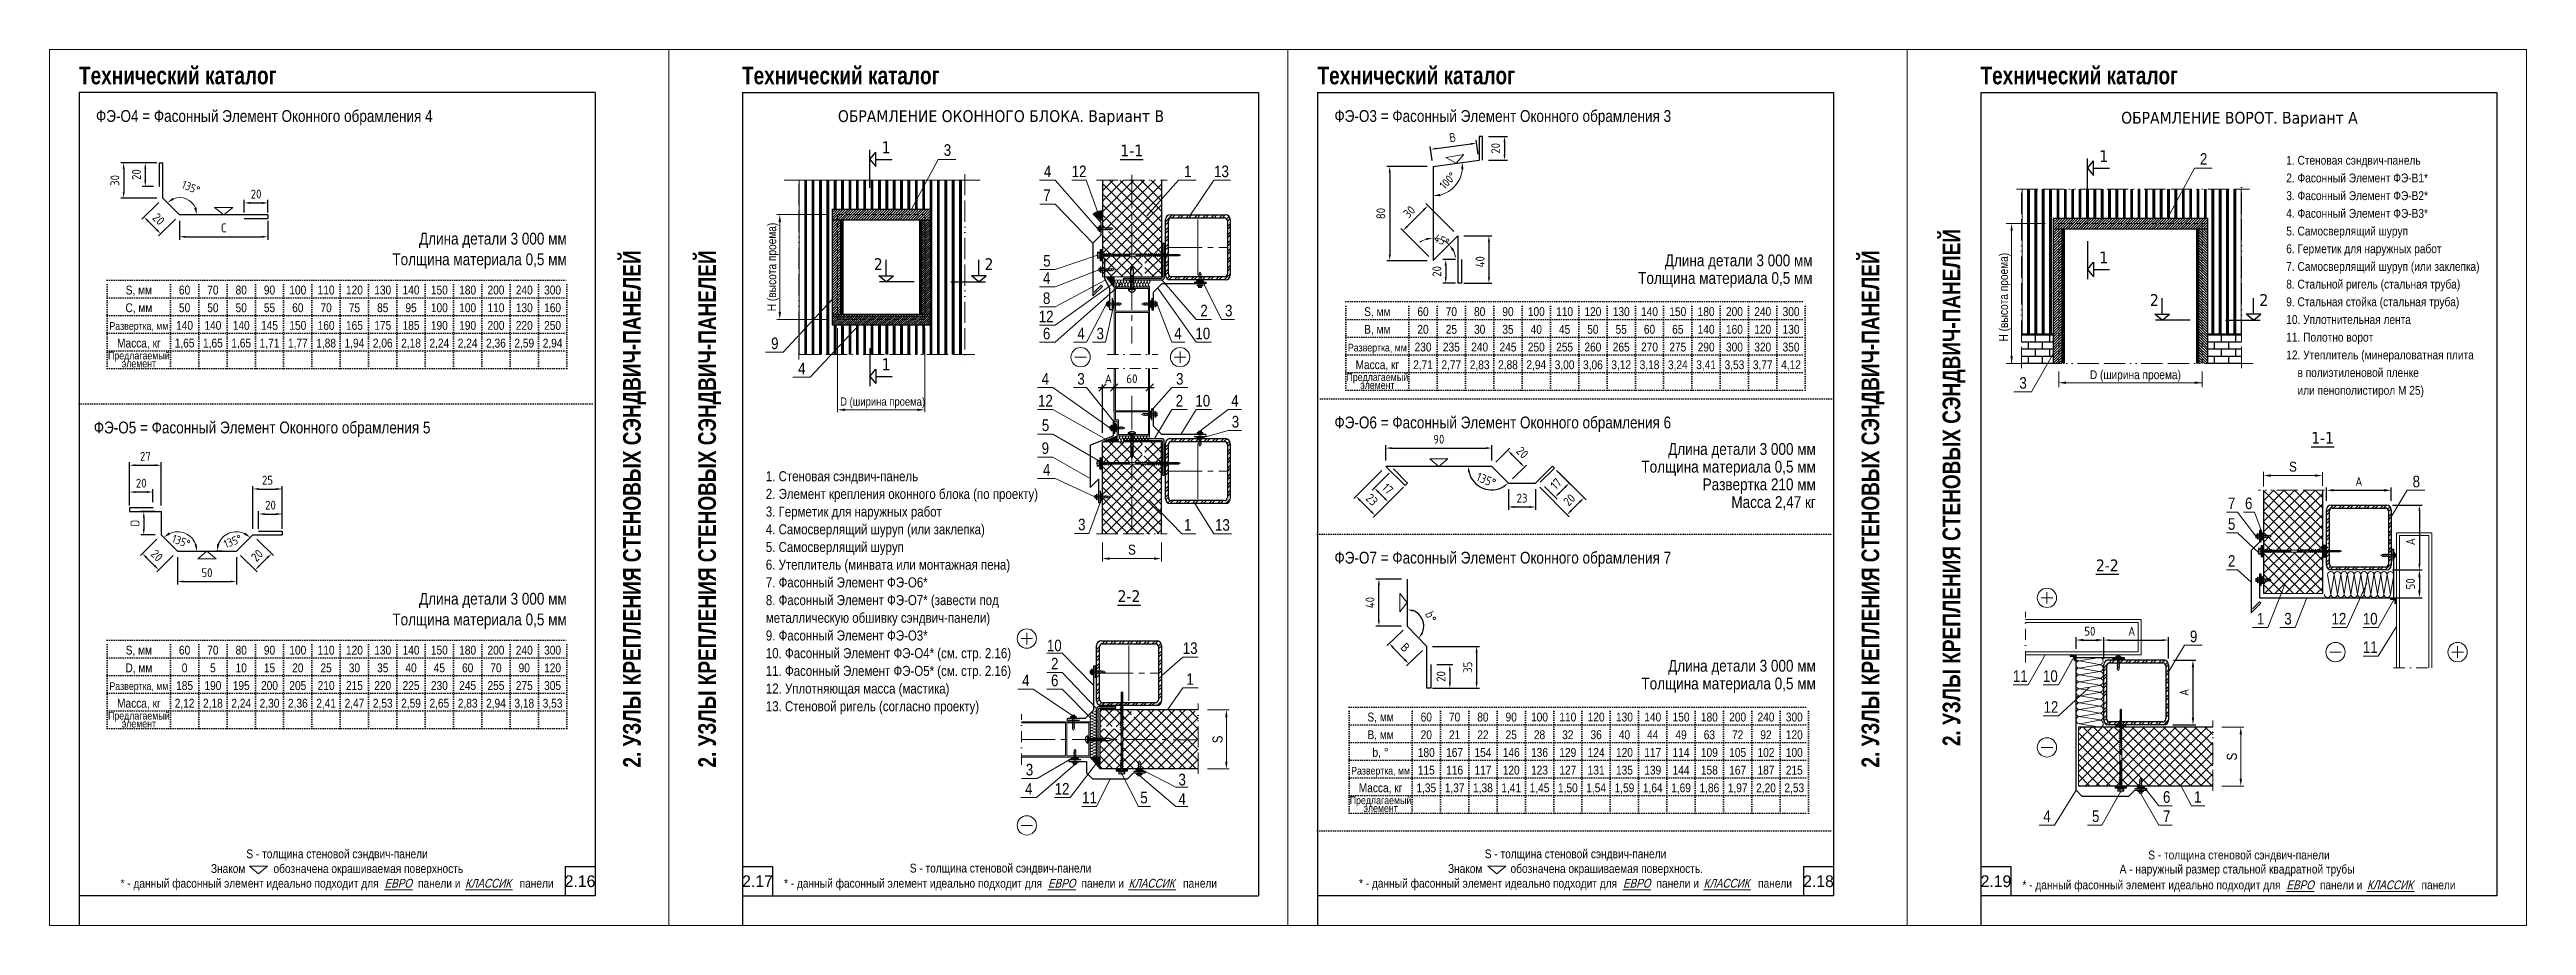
# Model space of a CAD drawing. Extents: x 5821 to 16321, y -13531 to 5774.
# Drawn here: x 11071 to 15271, y 2061 to 3546 of the extents above; entities that cross this region are included whole.
import ezdxf
from ezdxf.enums import TextEntityAlignment as Align

# ---------------------------------------------------------------- set-up
doc = ezdxf.new("R2010")
doc.units = 0
doc.header["$LTSCALE"] = 3
for name, pattern in [('ACAD_ISO13W100', [36, 12, -3, 12, -3, 0, -3, 0, -3]), ('CENTER2', [28.575, 19.05, -3.175, 3.175, -3.175]), ('DASHDOT2', [12.7, 6.35, -3.175, 0, -3.175]), ('DOT2', [0.125, 0, -0.125]), ('HIDDEN2', [4.7625, 3.175, -1.5875])]:
    doc.linetypes.add(name, pattern=pattern)
doc.layers.get('0').update_dxf_attribs({"linetype": 'CONTINUOUS', "lineweight": 30})
doc.layers.get('DEFPOINTS').update_dxf_attribs({"linetype": 'CONTINUOUS'})
for name, color, linetype, lineweight in [('Logo', 1, 'CONTINUOUS', 9), ('new_fill', 8, 'CONTINUOUS', 13), ('OKNO', 254, 'CONTINUOUS', 13), ('RAZMER', 7, 'CONTINUOUS', 9), ('Нащельники', 1, 'CONTINUOUS', 30), ('Саморезы', 7, 'CONTINUOUS', 13)]:
    doc.layers.add(name, color=color, linetype=linetype, lineweight=lineweight)
doc.layers.add('Punktir', color=7, linetype='CONTINUOUS')
doc.layers.add('Прогон', color=7, linetype='CONTINUOUS')
doc.styles.add('LOGO', font='HATTEN.TTF')
doc.styles.add('ROMANS', font='romans.shx', dxfattribs={"width": 0.85})
doc.styles.get("Standard").update_dxf_attribs({"font": 'TAHOMA.TTF'})
doc.styles.add('style1', font='ARIALN.TTF')
doc.styles.add('style2', font='impact.TTF')
doc.styles.add('курсив', font='ARIAL.TTF', dxfattribs={"width": 0.8, "oblique": 15})
doc.dimstyles.new('10', dxfattribs={"dimscale": 5, "dimtxt": 3, "dimasz": 2.5, "dimexe": 1, "dimexo": 3, "dimgap": 0, "dimtad": 0, "dimdec": 0, "dimlfac": 2, "dimzin": 9, "dimdsep": 46, "dimtxsty": 'ROMANS', "dimblk": 'OBLIQUE', "dimcen": -3, "dimdle": 1.5, "dimclrd": 256, "dimclre": 256, "dimclrt": 256, "dimadec": 0, "dimazin": 0, "dimtfac": 1, "dimtdec": 0, "dimtofl": 0, "dimtmove": 2, "dimatfit": 3, "dimfxl": 0, "dimtvp": 1, "dimtolj": 1, "dimtzin": 9, "dimarcsym": 0})
doc.dimstyles.new('2.5', dxfattribs={"dimscale": 5, "dimtxt": 3, "dimasz": 2, "dimexe": 1, "dimexo": 2, "dimgap": 0, "dimtad": 0, "dimdec": 0, "dimlfac": 0.5, "dimzin": 9, "dimdsep": 46, "dimtxsty": 'ROMANS', "dimcen": -3, "dimdle": 1, "dimclrd": 256, "dimclre": 256, "dimclrt": 256, "dimadec": 0, "dimazin": 0, "dimtfac": 1, "dimtdec": 0, "dimtofl": 0, "dimtmove": 2, "dimatfit": 3, "dimfxl": 0, "dimtvp": 1, "dimtolj": 1, "dimtzin": 9, "dimarcsym": 0})
doc.dimstyles.new('5', dxfattribs={"dimscale": 5, "dimtxt": 3, "dimasz": 2.5, "dimexe": 1, "dimexo": 3, "dimgap": 0, "dimtad": 0, "dimdec": 0, "dimzin": 9, "dimdsep": 46, "dimtxsty": 'ROMANS', "dimblk2": 'OBLIQUE', "dimcen": -3, "dimdle": 1.5, "dimclrd": 256, "dimclre": 256, "dimclrt": 256, "dimadec": 0, "dimazin": 0, "dimtfac": 1, "dimtdec": 0, "dimtofl": 0, "dimtmove": 2, "dimatfit": 3, "dimfxl": 0, "dimtvp": 1, "dimtolj": 1, "dimtzin": 9, "dimarcsym": 0})
doc.dimstyles.get("Standard").update_dxf_attribs({"dimscale": 0, "dimtxt": 3, "dimasz": 3, "dimexe": 2.5, "dimexo": 2.5, "dimgap": 1.5, "dimtad": 0, "dimdec": 0, "dimzin": 9, "dimdsep": 46, "dimtxsty": 'ROMANS', "dimcen": -3, "dimdle": 1.25, "dimadec": 0, "dimazin": 0, "dimtfac": 0.75, "dimtdec": 0, "dimtofl": 0, "dimtmove": 2, "dimatfit": 3, "dimfxl": 0, "dimtvp": 1.5, "dimtolj": 1, "dimtzin": 0, "dimarcsym": 0})
pattern_1 = [(0, (8231.1313, -631.5758), (0, 1.25), []), (60, (8231.1313, -631.5758), (-1.08253175, 0.625), []), (120, (8231.1313, -631.5758), (-1.08253175, -0.625), [])]
pattern_2 = [(45, (4483.4723, -4459.0234), (-2.2097087, 2.2097087), [])]
pattern_3 = [(45, (4483.4723, -4459.0234), (-1.3258252, 1.3258252), [])]
pattern_4 = [(45, (4483.4723, -4459.0234), (-1.76776695, 1.76776695), [])]
pattern_5 = [(45, (5978.204, -4504.0305), (-2.2097087, 2.2097087), [])]

msp = doc.modelspace()

# ---------------------------------------------------------------- texts
at = {"style": 'style1'}
for s, height, p in [('ФЭ-O4 = Фасонный Элемент Оконного обрамления 4', 20, (11149.85, 3423.59)), ('ФЭ-O3 = Фасонный Элемент Оконного обрамления 3', 20, (13249.85, 3423.59)), ('3', 19.61, (12587.39, 3366.03)), ('2', 19.61, (14717.38, 3351.02)), ('1. Стеновая сэндвич-панель', 15, (14863.8, 3351.02)), ('4', 19.61, (12757.15, 3329.94)), ('12', 19.612, (12804.35, 3329.95)), ('1', 19.61, (12995, 3329.94)), ('2. Фасонный Элемент ФЭ-В1*', 15, (14863.8, 3321.02)), ('7', 19.61, (12756.1, 3289.42)), ('4. Фасонный Элемент ФЭ-В3*', 15, (14863.8, 3261.02)), ('3. Фасонный Элемент ФЭ-В2*', 15, (14863.8, 3291.02)), ('5. Самосверлящий шуруп', 15, (14863.8, 3231.02)), ('5', 19.61, (12756.1, 3178.31)), ('6. Герметик для наружных работ', 15, (14863.8, 3201.02)), ('4', 19.61, (12755.57, 3148.88)), ('8. Стальной ригель (стальная труба)', 15, (14863.8, 3141.02)), ('7. Самосверлящий шуруп (или заклепка)', 15, (14863.8, 3171.02)), ('8', 19.61, (12755.57, 3114.93)), ('2', 19.61, (13022.42, 3093.88)), ('3', 19.61, (13064.4, 3093.88)), ('9. Стальная стойка (стальная труба)', 15, (14863.8, 3111.02)), ('12', 19.612, (12748.52, 3083.91)), ('6', 19.61, (12755.57, 3055.04)), ('4', 19.61, (12813.94, 3055.04)), ('3', 19.61, (12846.44, 3055.04)), ('4', 19.61, (12978.23, 3055.04)), ('10', 19.612, (13014.14, 3055.09)), ('10. Уплотнительная лента', 15, (14863.8, 3081.02)), ('11. Полотно ворот', 15, (14863.8, 3051.02)), ('9', 19.61, (12294.68, 3038.35)), ('12. Утеплитель (минераловатная плита', 15, (14863.8, 3021.02)), ('4', 19.61, (12340.5, 2995.79)), ('4', 19.61, (12753.39, 2978.24)), ('3', 19.61, (12813.94, 2978.19)), ('3', 19.61, (12981.27, 2978.19)), ('3', 19.61, (14411.28, 2971.28)), ('    в полиэтиленовой пленке', 15, (14863.8, 2991.02)), ('12', 19.612, (12747.34, 2941.07)), ('2', 19.61, (12980.7, 2941.07)), ('10', 19.612, (13014.14, 2941.07)), ('4', 19.61, (13074.8, 2941.07)), ('    или пенополистирол М 25)', 15, (14863.8, 2961.02)), ('ФЭ-O5 = Фасонный Элемент Оконного обрамления 5', 20, (11146.09, 2895.5)), ('5', 19.61, (12753.72, 2899.49)), ('3', 19.61, (13075.77, 2905.51)), ('ФЭ-O6 = Фасонный Элемент Оконного обрамления 6', 20, (13249.85, 2904.02)), ('9', 19.61, (12753.39, 2860.56)), ('1. Стеновая сэндвич-панель', 17, (12285.69, 2814.38)), ('4', 19.61, (12755.57, 2824.1)), ('8', 19.61, (15078.04, 2804.14)), ('3. Герметик для наружных работ', 17, (12285.69, 2754.38)), ('2. Элемент крепления оконного блока (по проекту)', 17, (12285.69, 2784.38)), ('7', 19.61, (14764.94, 2767.07)), ('6', 19.61, (14793.91, 2767.07)), ('4. Самосверлящий шуруп (или заклепка)', 17, (12285.69, 2724.38)), ('3', 19.61, (12815.17, 2731.17)), ('1', 19.61, (12994.77, 2730.5)), ('5', 19.61, (14764.94, 2732.09)), ('5. Самосверлящий шуруп', 17, (12285.69, 2694.38)), ('ФЭ-O7 = Фасонный Элемент Оконного обрамления 7', 20, (13249.85, 2674.74)), ('2', 19.61, (14764.94, 2669.41)), ('6. Утеплитель (минвата или монтажная пена)', 17, (12285.69, 2664.38)), ('7. Фасонный Элемент ФЭ-О6*', 17, (12285.69, 2634.38)), ('8. Фасонный Элемент ФЭ-О7* (завести под', 17, (12285.69, 2604.38)), ('9. Фасонный Элемент ФЭ-О3*', 17, (12285.69, 2544.38)), ('металлическую обшивку сэндвич-панели)', 17, (12285.69, 2574.38)), ('1', 19.61, (14814.08, 2571.49)), ('3', 19.61, (14860.5, 2571.49)), ('12', 19.612, (14940.54, 2571.49)), ('10', 19.612, (14993.68, 2571.49)), ('10. Фасонный Элемент ФЭ-О4* (см. стр. 2.16)', 17, (12285.69, 2514.38)), ('10', 19.612, (12762.33, 2526.14)), ('9', 19.61, (14700.5, 2541.53)), ('11', 19.612, (14993.68, 2523.19)), ('11. Фасонный Элемент ФЭ-О5* (см. стр. 2.16)', 17, (12285.69, 2484.38)), ('4', 19.61, (12720.36, 2466.97)), ('2', 19.61, (12769.29, 2495.35)), ('6', 19.61, (12769.29, 2466.97)), ('11', 19.612, (14400.24, 2474.24)), ('10', 19.612, (14451.29, 2474.24)), ('12. Уплотняющая масса (мастика)', 17, (12285.69, 2454.38)), ('13. Стеновой ригель (согласно проекту)', 17, (12285.69, 2424.38)), ('12', 19.612, (14452.26, 2421.77)), ('3', 19.61, (12726.52, 2315.62)), ('3', 19.61, (12985.39, 2298.71)), ('4', 19.61, (12725.37, 2283.13)), ('12', 19.612, (12775.5, 2283.13)), ('11', 19.612, (12822.05, 2268.28)), ('5', 19.61, (12920.67, 2268.28)), ('4', 19.61, (12985.39, 2265.9)), ('6', 19.61, (14654.78, 2269.3)), ('1', 19.61, (14707.57, 2269.3)), ('4', 19.61, (14451.79, 2236.64)), ('5', 19.61, (14534.42, 2236.64)), ('7', 19.61, (14654.78, 2236.64))]:
    msp.add_text(s, height=height, dxfattribs=at).set_placement(p)
for s, p in [('ОБРАМЛЕНИЕ ОКОННОГО БЛОКА. Вариант В', (12684.39, 3433.41)), ('ОБРАМЛЕНИЕ ВОРОТ. Вариант А', (14784.39, 3430.65))]:
    msp.add_text(s, height=20).set_placement(p, align=Align.MIDDLE_CENTER)
for p in [(12482.19, 3370.52), (14546.73, 3355.52), (14546.73, 3183.86), (12482.19, 3002.61)]:
    msp.add_text('1', height=20).set_placement(p)
for s, p in [('1-1', (12906.17, 3365.09)), ('2', (12476.29, 3172.41)), ('2', (12664.02, 3172.41)), ('2', (14640.08, 3111.61)), ('2', (14825.77, 3111.61)), ('1-1', (14925.36, 2877.88)), ('2-2', (14560.34, 2661.73)), ('2-2', (12901.45, 2609.54))]:
    msp.add_text(s, height=20).set_placement(p, align=Align.CENTER)
for s, height, p in [('13', 19.612, (13058.36, 3329.94)), ('C, мм', 15, (11222.59, 3101.08)), ('S, мм', 15, (11222.59, 3131.08)), ('50', 15, (11300.09, 3101.08)), ('60', 15, (11300.09, 3131.08)), ('50', 15, (11348.09, 3101.08)), ('70', 15, (11348.09, 3131.08)), ('50', 15, (11396.09, 3101.08)), ('80', 15, (11396.09, 3131.08)), ('55', 15, (11444.09, 3101.08)), ('90', 15, (11444.09, 3131.08)), ('100', 15, (11492.09, 3131.08)), ('60', 15, (11492.09, 3101.08)), ('110', 15, (11540.09, 3131.08)), ('70', 15, (11540.09, 3101.08)), ('120', 15, (11588.09, 3131.08)), ('75', 15, (11588.09, 3101.08)), ('130', 15, (11636.09, 3131.08)), ('85', 15, (11636.09, 3101.08)), ('140', 15, (11684.09, 3131.08)), ('95', 15, (11684.09, 3101.08)), ('150', 15, (11732.09, 3131.08)), ('100', 15, (11732.09, 3101.08)), ('180', 15, (11780.09, 3131.08)), ('100', 15, (11780.09, 3101.08)), ('200', 15, (11828.09, 3131.08)), ('110', 15, (11828.09, 3101.08)), ('240', 15, (11876.09, 3131.08)), ('130', 15, (11876.09, 3101.08)), ('300', 15, (11924.09, 3131.08)), ('160', 15, (11924.09, 3101.08)), ('S, мм', 15, (13322.59, 3094.41)), ('60', 15, (13400.09, 3094.41)), ('70', 15, (13448.09, 3094.41)), ('80', 15, (13496.09, 3094.41)), ('90', 15, (13544.09, 3094.41)), ('100', 15, (13592.09, 3094.41)), ('110', 15, (13640.09, 3094.41)), ('120', 15, (13688.09, 3094.41)), ('130', 15, (13736.09, 3094.41)), ('140', 15, (13784.09, 3094.41)), ('150', 15, (13832.09, 3094.41)), ('180', 15, (13880.09, 3094.41)), ('200', 15, (13928.09, 3094.41)), ('240', 15, (13976.09, 3094.41)), ('300', 15, (14024.09, 3094.41)), ('Развертка, мм', 13, (11222.59, 3071.08)), ('140', 15, (11300.09, 3071.08)), ('140', 15, (11348.09, 3071.08)), ('140', 15, (11396.09, 3071.08)), ('145', 15, (11444.09, 3071.08)), ('150', 15, (11492.09, 3071.08)), ('160', 15, (11540.09, 3071.08)), ('165', 15, (11588.09, 3071.08)), ('175', 15, (11636.09, 3071.08)), ('185', 15, (11684.09, 3071.08)), ('190', 15, (11732.09, 3071.08)), ('190', 15, (11780.09, 3071.08)), ('200', 15, (11828.09, 3071.08)), ('220', 15, (11876.09, 3071.08)), ('250', 15, (11924.09, 3071.08)), ('В, мм', 15, (13322.59, 3064.41)), ('20', 15, (13400.09, 3064.41)), ('25', 15, (13448.09, 3064.41)), ('30', 15, (13496.09, 3064.41)), ('35', 15, (13544.09, 3064.41)), ('40', 15, (13592.09, 3064.41)), ('45', 15, (13640.09, 3064.41)), ('50', 15, (13688.09, 3064.41)), ('55', 15, (13736.09, 3064.41)), ('60', 15, (13784.09, 3064.41)), ('65', 15, (13832.09, 3064.41)), ('140', 15, (13880.09, 3064.41)), ('160', 15, (13928.09, 3064.41)), ('120', 15, (13976.09, 3064.41)), ('130', 15, (14024.09, 3064.41)), ('Предлагаемый', 13, (11222.59, 3020.91)), ('Масса, кг', 15, (11222.59, 3041.08)), ('1,65', 15, (11300.09, 3041.08)), ('1,65', 15, (11348.09, 3041.08)), ('1,65', 15, (11396.09, 3041.08)), ('1,71', 15, (11444.09, 3041.08)), ('1,77', 15, (11492.09, 3041.08)), ('1,88', 15, (11540.09, 3041.08)), ('1,94', 15, (11588.09, 3041.08)), ('2,06', 15, (11636.09, 3041.08)), ('2,18', 15, (11684.09, 3041.08)), ('2,24', 15, (11732.09, 3041.08)), ('2,24', 15, (11780.09, 3041.08)), ('2,36', 15, (11828.09, 3041.08)), ('2,59', 15, (11876.09, 3041.08)), ('2,94', 15, (11924.09, 3041.08)), ('Развертка, мм', 13, (13322.59, 3034.41)), ('230', 15, (13400.09, 3034.41)), ('235', 15, (13448.09, 3034.41)), ('240', 15, (13496.09, 3034.41)), ('245', 15, (13544.09, 3034.41)), ('250', 15, (13592.09, 3034.41)), ('255', 15, (13640.09, 3034.41)), ('260', 15, (13688.09, 3034.41)), ('265', 15, (13736.09, 3034.41)), ('270', 15, (13784.09, 3034.41)), ('275', 15, (13832.09, 3034.41)), ('290', 15, (13880.09, 3034.41)), ('300', 15, (13928.09, 3034.41)), ('320', 15, (13976.09, 3034.41)), ('350', 15, (14024.09, 3034.41)), ('элемент', 13, (11222.59, 3007.5)), ('Предлагаемый', 13, (13322.59, 2984.25)), ('Масса, кг', 15, (13322.59, 3004.41)), ('2,71', 15, (13400.09, 3004.41)), ('2,77', 15, (13448.09, 3004.41)), ('2,83', 15, (13496.09, 3004.41)), ('2,88', 15, (13544.09, 3004.41)), ('2,94', 15, (13592.09, 3004.41)), ('3,00', 15, (13640.09, 3004.41)), ('3,06', 15, (13688.09, 3004.41)), ('3,12', 15, (13736.09, 3004.41)), ('3,18', 15, (13784.09, 3004.41)), ('3,24', 15, (13832.09, 3004.41)), ('3,41', 15, (13880.09, 3004.41)), ('3,53', 15, (13928.09, 3004.41)), ('3,77', 15, (13976.09, 3004.41)), ('4,12', 15, (14024.09, 3004.41)), ('элемент', 13, (13322.59, 2970.84)), ('13', 19.612, (13059.87, 2730.5)), ('S, мм', 15, (11222.59, 2520.53)), ('60', 15, (11300.09, 2520.53)), ('70', 15, (11348.09, 2520.53)), ('80', 15, (11396.09, 2520.53)), ('90', 15, (11444.09, 2520.53)), ('100', 15, (11492.09, 2520.53)), ('110', 15, (11540.09, 2520.53)), ('120', 15, (11588.09, 2520.53)), ('130', 15, (11636.09, 2520.53)), ('140', 15, (11684.09, 2520.53)), ('150', 15, (11732.09, 2520.53)), ('180', 15, (11780.09, 2520.53)), ('200', 15, (11828.09, 2520.53)), ('240', 15, (11876.09, 2520.53)), ('300', 15, (11924.09, 2520.53)), ('13', 19.612, (13005.21, 2521.52)), ('D, мм', 15, (11222.59, 2490.53)), ('0', 15, (11300.09, 2490.53)), ('5', 15, (11348.09, 2490.53)), ('10', 15, (11396.09, 2490.53)), ('15', 15, (11444.09, 2490.53)), ('20', 15, (11492.09, 2490.53)), ('25', 15, (11540.09, 2490.53)), ('30', 15, (11588.09, 2490.53)), ('35', 15, (11636.09, 2490.53)), ('40', 15, (11684.09, 2490.53)), ('45', 15, (11732.09, 2490.53)), ('60', 15, (11780.09, 2490.53)), ('70', 15, (11828.09, 2490.53)), ('90', 15, (11876.09, 2490.53)), ('120', 15, (11924.09, 2490.53)), ('1', 19.61, (13005.21, 2469.25)), ('Развертка, мм', 13, (11222.59, 2460.53)), ('Масса, кг', 15, (11222.59, 2430.53)), ('2,12', 15, (11300.09, 2430.53)), ('185', 15, (11300.09, 2460.53)), ('2,18', 15, (11348.09, 2430.53)), ('190', 15, (11348.09, 2460.53)), ('2,24', 15, (11396.09, 2430.53)), ('195', 15, (11396.09, 2460.53)), ('2,30', 15, (11444.09, 2430.53)), ('200', 15, (11444.09, 2460.53)), ('2,36', 15, (11492.09, 2430.53)), ('205', 15, (11492.09, 2460.53)), ('2,41', 15, (11540.09, 2430.53)), ('210', 15, (11540.09, 2460.53)), ('2,47', 15, (11588.09, 2430.53)), ('215', 15, (11588.09, 2460.53)), ('2,53', 15, (11636.09, 2430.53)), ('220', 15, (11636.09, 2460.53)), ('2,59', 15, (11684.09, 2430.53)), ('225', 15, (11684.09, 2460.53)), ('2,65', 15, (11732.09, 2430.53)), ('230', 15, (11732.09, 2460.53)), ('2,83', 15, (11780.09, 2430.53)), ('245', 15, (11780.09, 2460.53)), ('2,94', 15, (11828.09, 2430.53)), ('255', 15, (11828.09, 2460.53)), ('3,18', 15, (11876.09, 2430.53)), ('275', 15, (11876.09, 2460.53)), ('3,53', 15, (11924.09, 2430.53)), ('305', 15, (11924.09, 2460.53)), ('Предлагаемый', 13, (11222.59, 2410.37)), ('элемент', 13, (11222.59, 2396.96)), ('S, мм', 15, (13328.09, 2407.11)), ('60', 15, (13405.59, 2407.11)), ('70', 15, (13453.59, 2407.11)), ('80', 15, (13501.59, 2407.11)), ('90', 15, (13549.59, 2407.11)), ('100', 15, (13597.59, 2407.11)), ('110', 15, (13645.59, 2407.11)), ('120', 15, (13693.59, 2407.11)), ('130', 15, (13741.59, 2407.11)), ('140', 15, (13789.59, 2407.11)), ('150', 15, (13837.59, 2407.11)), ('180', 15, (13885.59, 2407.11)), ('200', 15, (13933.59, 2407.11)), ('240', 15, (13981.59, 2407.11)), ('300', 15, (14029.59, 2407.11)), ('B, мм', 15, (13328.09, 2377.11)), ('b, %%d', 15, (13328.09, 2347.11)), ('180', 15, (13405.59, 2347.11)), ('20', 15, (13405.59, 2377.11)), ('167', 15, (13453.59, 2347.11)), ('21', 15, (13453.59, 2377.11)), ('154', 15, (13501.59, 2347.11)), ('22', 15, (13501.59, 2377.11)), ('146', 15, (13549.59, 2347.11)), ('25', 15, (13549.59, 2377.11)), ('136', 15, (13597.59, 2347.11)), ('28', 15, (13597.59, 2377.11)), ('129', 15, (13645.59, 2347.11)), ('32', 15, (13645.59, 2377.11)), ('124', 15, (13693.59, 2347.11)), ('36', 15, (13693.59, 2377.11)), ('120', 15, (13741.59, 2347.11)), ('40', 15, (13741.59, 2377.11)), ('117', 15, (13789.59, 2347.11)), ('44', 15, (13789.59, 2377.11)), ('114', 15, (13837.59, 2347.11)), ('49', 15, (13837.59, 2377.11)), ('109', 15, (13885.59, 2347.11)), ('63', 15, (13885.59, 2377.11)), ('105', 15, (13933.59, 2347.11)), ('72', 15, (13933.59, 2377.11)), ('102', 15, (13981.59, 2347.11)), ('92', 15, (13981.59, 2377.11)), ('120', 15, (14029.59, 2377.11)), ('100', 15, (14029.59, 2347.11)), ('Развертка, мм', 13, (13328.09, 2317.11)), ('115', 15, (13405.59, 2317.11)), ('116', 15, (13453.59, 2317.11)), ('117', 15, (13501.59, 2317.11)), ('120', 15, (13549.59, 2317.11)), ('123', 15, (13597.59, 2317.11)), ('127', 15, (13645.59, 2317.11)), ('131', 15, (13693.59, 2317.11)), ('135', 15, (13741.59, 2317.11)), ('139', 15, (13789.59, 2317.11)), ('144', 15, (13837.59, 2317.11)), ('158', 15, (13885.59, 2317.11)), ('167', 15, (13933.59, 2317.11)), ('187', 15, (13981.59, 2317.11)), ('215', 15, (14029.59, 2317.11)), ('Предлагаемый', 13, (13328.09, 2266.94)), ('Масса, кг', 15, (13328.09, 2287.11)), ('1,35', 15, (13405.59, 2287.11)), ('1,37', 15, (13453.59, 2287.11)), ('1,38', 15, (13501.59, 2287.11)), ('1,41', 15, (13549.59, 2287.11)), ('1,45', 15, (13597.59, 2287.11)), ('1,50', 15, (13645.59, 2287.11)), ('1,54', 15, (13693.59, 2287.11)), ('1,59', 15, (13741.59, 2287.11)), ('1,64', 15, (13789.59, 2287.11)), ('1,69', 15, (13837.59, 2287.11)), ('1,86', 15, (13885.59, 2287.11)), ('1,97', 15, (13933.59, 2287.11)), ('2,20', 15, (13981.59, 2287.11)), ('2,53', 15, (14029.59, 2287.11)), ('элемент', 13, (13328.09, 2253.53)), ('S - толщина стеновой сэндвич-панели', 15, (11558.59, 2175.17)), ('S - толщина стеновой сэндвич-панели', 15, (13658.59, 2175.17)), ('S - толщина стеновой сэндвич-панели', 15, (14783.59, 2173.24)), ('Знаком          обозначена окрашиваемая поверхность', 15, (11558.59, 2150.17)), ('S - толщина стеновой сэндвич-панели', 15, (12683.59, 2151)), ('Знаком          обозначена окрашиваемая поверхность.', 15, (13658.59, 2150.17)), ('А - наружный размер стальной квадратной трубы ', 15, (14782.95, 2149.24)), ('* - данный фасонный элемент идеально подходит для              панели и                     панели', 15, (11558.59, 2125.26)), ('* - данный фасонный элемент идеально подходит для              панели и                     панели', 15, (12683.59, 2125.26)), ('* - данный фасонный элемент идеально подходит для              панели и                     панели', 15, (13658.59, 2125.26)), ('* - данный фасонный элемент идеально подходит для              панели и                     панели', 15, (14783.59, 2122.5))]:
    msp.add_text(s, height=height, dxfattribs=at).set_placement(p, align=Align.CENTER)
for s, p in [('Длина детали 3 000 мм', (11948.09, 3215.66)), ('Толщина материала 0,5 мм', (11948.09, 3180.64)), ('Длина детали 3 000 мм', (14060.59, 3178.82)), ('Толщина материала 0,5 мм', (14060.59, 3148.84)), ('Длина детали 3 000 мм', (14066.09, 2859.02)), ('Толщина материала 0,5 мм', (14066.09, 2829.04)), ('Развертка 210 мм', (14066.09, 2799.04)), ('Масса 2,47 кг', (14066.09, 2769.04)), ('Длина детали 3 000 мм', (11948.09, 2605.12)), ('Толщина материала 0,5 мм', (11948.09, 2570.1)), ('Толщина материала 0,5 мм', (14066.09, 2461.53)), ('Длина детали 3 000 мм', (14066.09, 2491.51))]:
    msp.add_text(s, height=20, dxfattribs=at).set_placement(p, align=Align.RIGHT)
at = {"color": 1, "style": 'курсив', "oblique": 15, "width": 0.8}
for s, p in [('ЕВРО', (11662.41, 2125.26)), ('КЛАССИК', (11814.7, 2125.26)), ('ЕВРО', (12787.41, 2125.26)), ('КЛАССИК', (12939.7, 2125.26)), ('ЕВРО', (13762.41, 2125.26)), ('КЛАССИК', (13914.7, 2125.26)), ('ЕВРО', (14887.41, 2122.5)), ('КЛАССИК', (15039.7, 2122.5))]:
    msp.add_text(s, height=15, dxfattribs=at).set_placement(p, align=Align.CENTER)
at = {"insert": (14875.14, 2838.95), "char_height": 17, "attachment_point": 5, "style": 'style1'}
msp.add_mtext('\\A1;S', dxfattribs=at)
at = {"insert": (14771.67, 2347.55), "char_height": 17, "attachment_point": 5, "rotation": 90, "style": 'style1'}
msp.add_mtext('\\A1;S', dxfattribs=at)
at = {"layer": 'new_fill', "style": 'style2'}
for p in [(11121.1, 3487.31), (12245.3, 3487.31), (13221.1, 3487.31), (14345.3, 3487.31)]:
    msp.add_text('Технический каталог', height=30, dxfattribs=at).set_placement(p)
msp.add_text('2. УЗЛЫ КРЕПЛЕНИЯ СТЕНОВЫХ СЭНДВИЧ-ПАНЕЛЕЙ', height=30, rotation=90, dxfattribs=at).set_placement((14311.09, 2803.76), align=Align.CENTER)
for p in [(12058.59, 2767.33), (12186.09, 2767.33), (14158.59, 2767.33)]:
    msp.add_text('2. УЗЛЫ КРЕПЛЕНИЯ СТЕНОВЫХ СЭНДВИЧ-ПАНЕЛЕЙ', height=30, rotation=90, dxfattribs=at).set_placement(p, align=Align.MIDDLE_CENTER)
at = {"layer": 'new_fill', "style": 'LOGO'}
for s, p in [('2.16', (11970.64, 2136.26)), ('2.17', (12271.55, 2136.26)), ('2.18', (14070.64, 2136.26)), ('2.19', (14371.55, 2136.26))]:
    msp.add_text(s, height=20, dxfattribs=at).set_placement(p, align=Align.MIDDLE_CENTER)
at = {"layer": 'RAZMER', "insert": (12906.45, 2698.21), "char_height": 17, "attachment_point": 5, "style": 'style1'}
msp.add_mtext('\\A1;S', dxfattribs=at)
at = {"layer": 'RAZMER', "insert": (13051.59, 2376.64), "char_height": 17, "attachment_point": 5, "rotation": 90, "style": 'style1'}
msp.add_mtext('\\A1;S', dxfattribs=at)
at = {"layer": 'Прогон', "style": 'style1'}
for p in [(12303.19, 3177.6), (14391.96, 3126.46)]:
    msp.add_text('Н (высота проема)', height=15, rotation=90, dxfattribs=at).set_placement(p, align=Align.CENTER)
for height, p in [(15, (14608.01, 2987.45)), (14, (12483.68, 2942.44))]:
    msp.add_text('D (ширина проема)', height=height, dxfattribs=at).set_placement(p, align=Align.CENTER)

# ---------------------------------------------------------------- blocks, each defined once
blk = doc.blocks.new('*D420')
at = {"layer": 'DEFPOINTS', "color": 0, "transparency": 16777216}
for p in [(11260.3, 2723.5), (11288, 2695.8), (11256.3, 2664.1)]:
    blk.add_point(p, dxfattribs=at)
at = {"layer": 'RAZMER', "lineweight": -2, "transparency": 16777216}
for p, q in [((11253.2, 2716.4), (11225.1, 2688.2)), ((11280.9, 2688.7), (11252.8, 2660.6)), ((11235.7, 2684.7), (11249.3, 2671.2))]:
    blk.add_line(p, q, dxfattribs=at)
at = {"layer": 'RAZMER', "transparency": 16777216}
for points in [[(11236.9, 2685.9), (11234.5, 2683.5), (11228.6, 2691.8)], [(11250.4, 2672.3), (11248.1, 2670), (11256.3, 2664.1)]]:
    blk.add_solid(points, dxfattribs=at)
at = {"layer": 'RAZMER', "transparency": 16777216, "insert": (11253.1, 2688.5), "char_height": 15, "attachment_point": 5, "rotation": 315, "style": 'ROMANS'}
blk.add_mtext('\\A1;20', dxfattribs=at)
blk = doc.blocks.new('*D421')
at = {"layer": 'DEFPOINTS', "color": 0, "transparency": 16777216}
for p in [(11260.3, 2763), (11230.9, 2723.5), (11260.3, 2723.5)]:
    blk.add_point(p, dxfattribs=at)
at = {"layer": 'RAZMER', "lineweight": -2, "transparency": 16777216}
for p, q in [((11250.3, 2763), (11225.9, 2763)), ((11230.9, 2753), (11230.9, 2733.5)), ((11250.3, 2723.5), (11225.9, 2723.5))]:
    blk.add_line(p, q, dxfattribs=at)
at = {"layer": 'RAZMER', "transparency": 16777216}
for points in [[(11229.2, 2753), (11232.5, 2753), (11230.9, 2763)], [(11229.2, 2733.5), (11232.5, 2733.5), (11230.9, 2723.5)]]:
    blk.add_solid(points, dxfattribs=at)
at = {"layer": 'RAZMER', "transparency": 16777216, "insert": (11215.9, 2743.2), "char_height": 15, "attachment_point": 5, "rotation": 90, "style": 'ROMANS'}
blk.add_mtext('\\A1;D', dxfattribs=at)
blk = doc.blocks.new('*D422')
at = {"layer": 'DEFPOINTS', "color": 0, "transparency": 16777216}
for p in [(11288, 2695.8), (11388, 2695.8), (11388, 2644.3)]:
    blk.add_point(p, dxfattribs=at)
at = {"layer": 'RAZMER', "lineweight": -2, "transparency": 16777216}
for p, q in [((11288, 2685.8), (11288, 2639.3)), ((11388, 2685.8), (11388, 2639.3)), ((11298, 2644.3), (11378, 2644.3))]:
    blk.add_line(p, q, dxfattribs=at)
at = {"layer": 'RAZMER', "transparency": 16777216}
for points in [[(11298, 2646), (11298, 2642.7), (11288, 2644.3)], [(11378, 2646), (11378, 2642.7), (11388, 2644.3)]]:
    blk.add_solid(points, dxfattribs=at)
at = {"layer": 'RAZMER', "transparency": 16777216, "insert": (11338, 2659.3), "char_height": 15, "attachment_point": 5, "style": 'ROMANS'}
blk.add_mtext('\\A1;50', dxfattribs=at)
blk = doc.blocks.new('*D423')
at = {"layer": 'DEFPOINTS', "color": 0, "transparency": 16777216}
for p in [(11465.7, 2758.8), (11425.7, 2723.5), (11465.7, 2723.5)]:
    blk.add_point(p, dxfattribs=at)
at = {"layer": 'RAZMER', "lineweight": -2, "transparency": 16777216}
for p, q in [((11425.7, 2733.5), (11425.7, 2763.8)), ((11435.7, 2758.8), (11455.7, 2758.8)), ((11465.7, 2733.5), (11465.7, 2763.8))]:
    blk.add_line(p, q, dxfattribs=at)
at = {"layer": 'RAZMER', "transparency": 16777216}
for points in [[(11435.7, 2760.5), (11435.7, 2757.2), (11425.7, 2758.8)], [(11455.7, 2760.5), (11455.7, 2757.2), (11465.7, 2758.8)]]:
    blk.add_solid(points, dxfattribs=at)
at = {"layer": 'RAZMER', "transparency": 16777216, "insert": (11445.7, 2773.8), "char_height": 15, "attachment_point": 5, "style": 'ROMANS'}
blk.add_mtext('\\A1;20', dxfattribs=at)
blk = doc.blocks.new('*D424')
at = {"layer": 'DEFPOINTS', "color": 0, "transparency": 16777216}
for p in [(11206.8, 2796.1), (11206.8, 2769), (11246.4, 2769)]:
    blk.add_point(p, dxfattribs=at)
at = {"layer": 'RAZMER', "lineweight": -2, "transparency": 16777216}
for p, q in [((11206.8, 2779), (11206.8, 2801.1)), ((11236.4, 2796.1), (11216.8, 2796.1)), ((11246.4, 2779), (11246.4, 2801.1))]:
    blk.add_line(p, q, dxfattribs=at)
at = {"layer": 'RAZMER', "transparency": 16777216}
for points in [[(11216.8, 2797.7), (11216.8, 2794.4), (11206.8, 2796.1)], [(11236.4, 2797.7), (11236.4, 2794.4), (11246.4, 2796.1)]]:
    blk.add_solid(points, dxfattribs=at)
at = {"layer": 'RAZMER', "transparency": 16777216, "insert": (11226.6, 2811.1), "char_height": 15, "attachment_point": 5, "style": 'ROMANS'}
blk.add_mtext('\\A1;20', dxfattribs=at)
blk = doc.blocks.new('*D425')
at = {"layer": 'DEFPOINTS', "color": 0, "transparency": 16777216}
for p in [(11260.3, 2841.5), (11206.8, 2763), (11260.3, 2763)]:
    blk.add_point(p, dxfattribs=at)
at = {"layer": 'RAZMER', "lineweight": -2, "transparency": 16777216}
for p, q in [((11206.8, 2773), (11206.8, 2846.5)), ((11216.8, 2841.5), (11250.3, 2841.5)), ((11260.3, 2773), (11260.3, 2846.5))]:
    blk.add_line(p, q, dxfattribs=at)
at = {"layer": 'RAZMER', "transparency": 16777216}
for points in [[(11216.8, 2843.2), (11216.8, 2839.8), (11206.8, 2841.5)], [(11250.3, 2843.2), (11250.3, 2839.8), (11260.3, 2841.5)]]:
    blk.add_solid(points, dxfattribs=at)
at = {"layer": 'RAZMER', "transparency": 16777216, "insert": (11233.5, 2856.5), "char_height": 15, "attachment_point": 5, "style": 'ROMANS'}
blk.add_mtext('\\A1;27', dxfattribs=at)
blk = doc.blocks.new('*D426')
at = {"layer": 'DEFPOINTS', "color": 0, "transparency": 16777216}
for p in [(11263.3, 3354.3), (11196.8, 3294.3), (11263.3, 3294.3)]:
    blk.add_point(p, dxfattribs=at)
at = {"layer": 'RAZMER', "lineweight": -2, "transparency": 16777216}
for p, q in [((11253.3, 3354.3), (11191.8, 3354.3)), ((11196.8, 3344.3), (11196.8, 3304.3)), ((11253.3, 3294.3), (11191.8, 3294.3))]:
    blk.add_line(p, q, dxfattribs=at)
at = {"layer": 'RAZMER', "transparency": 16777216}
for points in [[(11195.1, 3344.3), (11198.4, 3344.3), (11196.8, 3354.3)], [(11195.1, 3304.3), (11198.4, 3304.3), (11196.8, 3294.3)]]:
    blk.add_solid(points, dxfattribs=at)
at = {"layer": 'RAZMER', "transparency": 16777216, "insert": (11181.8, 3324.3), "char_height": 15, "attachment_point": 5, "rotation": 90, "style": 'ROMANS'}
blk.add_mtext('\\A1;30', dxfattribs=at)
blk = doc.blocks.new('*D427')
at = {"layer": 'DEFPOINTS', "color": 0, "transparency": 16777216}
for p in [(11257.3, 3354.3), (11233.4, 3314.3), (11257.3, 3314.3)]:
    blk.add_point(p, dxfattribs=at)
at = {"layer": 'RAZMER', "lineweight": -2, "transparency": 16777216}
for p, q in [((11247.3, 3354.3), (11228.4, 3354.3)), ((11233.4, 3344.3), (11233.4, 3324.3)), ((11247.3, 3314.3), (11228.4, 3314.3))]:
    blk.add_line(p, q, dxfattribs=at)
at = {"layer": 'RAZMER', "transparency": 16777216}
for points in [[(11231.8, 3344.3), (11235.1, 3344.3), (11233.4, 3354.3)], [(11231.8, 3324.3), (11235.1, 3324.3), (11233.4, 3314.3)]]:
    blk.add_solid(points, dxfattribs=at)
at = {"layer": 'RAZMER', "transparency": 16777216, "insert": (11218.4, 3334.3), "char_height": 15, "attachment_point": 5, "rotation": 90, "style": 'ROMANS'}
blk.add_mtext('\\A1;20', dxfattribs=at)
blk = doc.blocks.new('*D428')
at = {"layer": 'DEFPOINTS', "color": 0, "transparency": 16777216}
for p in [(11263.3, 3294.3), (11312.2, 3286.7), (11291.6, 3266), (11291.6, 3266), (11401.3, 3266)]:
    blk.add_point(p, dxfattribs=at)
at = {"layer": 'RAZMER', "color": 0, "lineweight": 0, "transparency": 16777216}
blk.add_arc((11291.6, 3266), 29.3, 23.6649, 111.3351, dxfattribs=at)
at = {"layer": 'RAZMER', "color": 0, "transparency": 16777216}
for points in [[(11282, 3291.6), (11279.8, 3294.9), (11270.9, 3286.7)], [(11320.3, 3278.2), (11316.4, 3277.4), (11320.8, 3266)]]:
    blk.add_solid(points, dxfattribs=at)
at = {"layer": 'RAZMER', "color": 0, "transparency": 16777216, "insert": (11310.8, 3312.5), "char_height": 14, "attachment_point": 5, "rotation": 337.5, "style": 'ROMANS'}
blk.add_mtext('\\A1;135°', dxfattribs=at)
blk = doc.blocks.new('*D429')
at = {"layer": 'DEFPOINTS', "color": 0, "transparency": 16777216}
for p in [(11263.3, 3294.3), (11259.6, 3234.1), (11291.6, 3266)]:
    blk.add_point(p, dxfattribs=at)
at = {"layer": 'RAZMER', "lineweight": -2, "transparency": 16777216}
for p, q in [((11256.2, 3287.2), (11227.8, 3258.8)), ((11238.4, 3255.3), (11252.5, 3241.1)), ((11284.5, 3258.9), (11256.1, 3230.5))]:
    blk.add_line(p, q, dxfattribs=at)
at = {"layer": 'RAZMER', "transparency": 16777216}
for points in [[(11239.6, 3256.4), (11237.2, 3254.1), (11231.3, 3262.3)], [(11253.7, 3242.3), (11251.3, 3239.9), (11259.6, 3234.1)]]:
    blk.add_solid(points, dxfattribs=at)
at = {"layer": 'RAZMER', "transparency": 16777216, "insert": (11256.1, 3258.8), "char_height": 15, "attachment_point": 5, "rotation": 315, "style": 'ROMANS'}
blk.add_mtext('\\A1;20', dxfattribs=at)
blk = doc.blocks.new('*D430')
at = {"layer": 'DEFPOINTS', "color": 0, "transparency": 16777216}
for p in [(11441.3, 3286.2), (11401.3, 3259.8), (11441.3, 3259.8)]:
    blk.add_point(p, dxfattribs=at)
at = {"layer": 'RAZMER', "lineweight": -2, "transparency": 16777216}
for p, q in [((11401.3, 3269.8), (11401.3, 3291.2)), ((11411.3, 3286.2), (11431.3, 3286.2)), ((11441.3, 3269.8), (11441.3, 3291.2))]:
    blk.add_line(p, q, dxfattribs=at)
at = {"layer": 'RAZMER', "transparency": 16777216}
for points in [[(11411.3, 3287.9), (11411.3, 3284.5), (11401.3, 3286.2)], [(11431.3, 3287.9), (11431.3, 3284.5), (11441.3, 3286.2)]]:
    blk.add_solid(points, dxfattribs=at)
at = {"layer": 'RAZMER', "transparency": 16777216, "insert": (11421.3, 3301.2), "char_height": 15, "attachment_point": 5, "style": 'ROMANS'}
blk.add_mtext('\\A1;20', dxfattribs=at)
blk = doc.blocks.new('*D431')
at = {"layer": 'DEFPOINTS', "color": 0, "transparency": 16777216}
for p in [(11291.6, 3266), (11441.3, 3266), (11441.3, 3228.9)]:
    blk.add_point(p, dxfattribs=at)
at = {"layer": 'RAZMER', "lineweight": -2, "transparency": 16777216}
for p, q in [((11291.6, 3256), (11291.6, 3223.9)), ((11441.3, 3256), (11441.3, 3223.9)), ((11301.6, 3228.9), (11431.3, 3228.9))]:
    blk.add_line(p, q, dxfattribs=at)
at = {"layer": 'RAZMER', "transparency": 16777216}
for points in [[(11301.6, 3230.5), (11301.6, 3227.2), (11291.6, 3228.9)], [(11431.3, 3230.5), (11431.3, 3227.2), (11441.3, 3228.9)]]:
    blk.add_solid(points, dxfattribs=at)
at = {"layer": 'RAZMER', "transparency": 16777216, "insert": (11366.4, 3243.9), "char_height": 15, "attachment_point": 5, "style": 'ROMANS'}
blk.add_mtext('\\A1;C', dxfattribs=at)
blk = doc.blocks.new('*D432')
at = {"layer": 'DEFPOINTS', "color": 0, "transparency": 16777216}
for p in [(11264.6, 2719.2), (11288, 2695.8), (11288, 2695.8), (11309.6, 2695.8), (11311.4, 2719.1)]:
    blk.add_point(p, dxfattribs=at)
at = {"layer": 'RAZMER', "color": 0, "lineweight": -2, "transparency": 16777216}
blk.add_line((11312.1, 2695.8), (11323.5, 2695.8), dxfattribs=at)
at = {"layer": 'RAZMER', "color": 0, "lineweight": 0, "transparency": 16777216}
blk.add_arc((11288, 2695.8), 33, 20.9376, 114.0624, dxfattribs=at)
at = {"layer": 'RAZMER', "color": 0, "transparency": 16777216}
for points in [[(11275.7, 2724.3), (11273.4, 2727.6), (11264.7, 2719.1)], [(11320.8, 2707.9), (11316.9, 2707.2), (11321, 2695.8)]]:
    blk.add_solid(points, dxfattribs=at)
at = {"layer": 'RAZMER', "color": 0, "transparency": 16777216, "insert": (11294.2, 2712.6), "char_height": 14, "attachment_point": 5, "rotation": 339.7148, "style": 'ROMANS'}
blk.add_mtext('\\A1;135°', dxfattribs=at)
blk = doc.blocks.new('*D433')
at = {"layer": 'DEFPOINTS', "color": 0, "transparency": 16777216}
for p in [(11364.7, 2719.1), (11366.4, 2695.8), (11388, 2695.8), (11388, 2695.8), (11411.5, 2719.2)]:
    blk.add_point(p, dxfattribs=at)
at = {"layer": 'RAZMER', "color": 0, "lineweight": -2, "transparency": 16777216}
blk.add_line((11363.9, 2695.8), (11352.5, 2695.8), dxfattribs=at)
at = {"layer": 'RAZMER', "color": 0, "lineweight": 0, "transparency": 16777216}
blk.add_arc((11388, 2695.8), 33, 65.9376, 159.0624, dxfattribs=at)
at = {"layer": 'RAZMER', "color": 0, "transparency": 16777216}
for points in [[(11359.1, 2707.2), (11355.2, 2707.9), (11355, 2695.8)], [(11402.6, 2727.6), (11400.3, 2724.3), (11411.4, 2719.1)]]:
    blk.add_solid(points, dxfattribs=at)
at = {"layer": 'RAZMER', "color": 0, "transparency": 16777216, "insert": (11381.8, 2712.6), "char_height": 14, "attachment_point": 5, "rotation": 20.2852, "style": 'ROMANS'}
blk.add_mtext('\\A1;135°', dxfattribs=at)
blk = doc.blocks.new('*D434')
at = {"layer": 'DEFPOINTS', "color": 0, "transparency": 16777216}
for p in [(11388, 2695.8), (11415.7, 2723.5), (11419.7, 2664.1)]:
    blk.add_point(p, dxfattribs=at)
at = {"layer": 'RAZMER', "lineweight": -2, "transparency": 16777216}
for p, q in [((11395.1, 2688.7), (11423.2, 2660.6)), ((11422.8, 2716.4), (11450.9, 2688.2)), ((11440.3, 2684.7), (11426.8, 2671.2))]:
    blk.add_line(p, q, dxfattribs=at)
at = {"layer": 'RAZMER', "transparency": 16777216}
for points in [[(11439.1, 2685.9), (11441.5, 2683.5), (11447.4, 2691.8)], [(11425.6, 2672.3), (11427.9, 2670), (11419.7, 2664.1)]]:
    blk.add_solid(points, dxfattribs=at)
at = {"layer": 'RAZMER', "transparency": 16777216, "insert": (11422.9, 2688.5), "char_height": 15, "attachment_point": 5, "rotation": 45, "style": 'ROMANS'}
blk.add_mtext('\\A1;20', dxfattribs=at)
blk = doc.blocks.new('*D435')
at = {"layer": 'DEFPOINTS', "color": 0, "transparency": 16777216}
for p in [(11465.7, 2801.2), (11415.7, 2723.5), (11465.7, 2723.5)]:
    blk.add_point(p, dxfattribs=at)
at = {"layer": 'RAZMER', "lineweight": -2, "transparency": 16777216}
for p, q in [((11415.7, 2733.5), (11415.7, 2806.2)), ((11425.7, 2801.2), (11455.7, 2801.2)), ((11465.7, 2733.5), (11465.7, 2806.2))]:
    blk.add_line(p, q, dxfattribs=at)
at = {"layer": 'RAZMER', "transparency": 16777216}
for points in [[(11425.7, 2802.9), (11425.7, 2799.6), (11415.7, 2801.2)], [(11455.7, 2802.9), (11455.7, 2799.6), (11465.7, 2801.2)]]:
    blk.add_solid(points, dxfattribs=at)
at = {"layer": 'RAZMER', "transparency": 16777216, "insert": (11440.7, 2816.2), "char_height": 15, "attachment_point": 5, "style": 'ROMANS'}
blk.add_mtext('\\A1;25', dxfattribs=at)
blk = doc.blocks.new('_OBLIQUE')
at = {"color": 0, "linetype": 'ByBlock'}
blk.add_line((-0.5, -0.5), (0.5, 0.5), dxfattribs=at)
blk = doc.blocks.new('*D438')
at = {"layer": 'DEFPOINTS', "color": 0, "transparency": 16777216}
for p in [(12876.5, 2978.1), (12936.5, 2978.1), (12936.5, 2973.1)]:
    blk.add_point(p, dxfattribs=at)
at = {"layer": 'RAZMER', "lineweight": -2, "transparency": 16777216}
for p, q in [((12869, 2973.1), (12944, 2973.1)), ((12876.5, 2963.1), (12876.5, 2968.1)), ((12936.5, 2963.1), (12936.5, 2968.1))]:
    blk.add_line(p, q, dxfattribs=at)
at = {"layer": 'RAZMER', "lineweight": -2, "transparency": 16777216, "xscale": 12.5, "yscale": 12.5, "zscale": 12.5, "rotation": 180}
blk.add_blockref('_OBLIQUE', (12876.5, 2973.1), dxfattribs=at)
at = {"layer": 'RAZMER', "lineweight": -2, "transparency": 16777216, "xscale": 12.5, "yscale": 12.5, "zscale": 12.5}
blk.add_blockref('_OBLIQUE', (12936.5, 2973.1), dxfattribs=at)
at = {"layer": 'RAZMER', "transparency": 16777216, "insert": (12906.5, 2988.1), "char_height": 15, "attachment_point": 5, "style": 'ROMANS'}
blk.add_mtext('\\A1;60', dxfattribs=at)
blk = doc.blocks.new('саморез4')
at = {"layer": 'new_fill'}
blk.add_hatch(color=254, dxfattribs=at).paths.add_polyline_path([(-2.4, -9.4), (0, -9.4), (0, 9.8), (-2.4, 9.8)])
at = {"layer": 'Саморезы', "ltscale": 150}
for p, q in [((-7.9, 5), (-3.1, 5)), ((-7.9, -5), (-7.9, 5)), ((-5.9, 3.1), (-3.1, 3.1)), ((-3.8, -5), (-3.8, 5)), ((0, 9.8), (-3.1, 9.8)), ((-3.1, -9.4), (-3.1, 9.8)), ((-2.4, -9.4), (-2.4, 9.8)), ((0, -9.4), (0, 9.8)), ((64.9, 1.5), (0, 1.5)), ((1.3, -2.2), (3.4, 2.7)), ((1.9, -2.2), (4, 2.7)), ((3.7, 2.9), (3.4, 2.7)), ((3.7, 2.9), (4, 2.7)), ((4.9, -2.2), (7, 2.7)), ((5.5, -2.2), (7.6, 2.7)), ((7.3, 2.9), (7, 2.7)), ((7.3, 2.9), (7.6, 2.7)), ((8.6, -2.2), (10.7, 2.7)), ((9.2, -2.2), (11.3, 2.7)), ((11, 2.9), (10.7, 2.7)), ((11, 2.9), (11.3, 2.7)), ((12.2, -2.2), (14.3, 2.7)), ((12.8, -2.2), (14.9, 2.7)), ((14.6, 2.9), (14.3, 2.7)), ((14.6, 2.9), (14.9, 2.7)), ((64.9, -2.2), (67, 2.7)), ((65.6, -2.2), (67.7, 2.7)), ((67.3, 2.9), (67, 2.7)), ((130, 1.3), (67.1, 1.3)), ((67.3, 2.9), (67.7, 2.7)), ((68.6, -2.2), (70.7, 2.7)), ((69.2, -2.2), (71.3, 2.7)), ((71, 2.9), (70.7, 2.7)), ((71, 2.9), (71.3, 2.7)), ((72.2, -2.2), (74.3, 2.7)), ((72.8, -2.2), (74.9, 2.7)), ((74.6, 2.9), (74.3, 2.7)), ((74.6, 2.9), (74.9, 2.7)), ((75.8, -2.2), (77.9, 2.7)), ((76.4, -2.2), (78.5, 2.7)), ((78.2, 2.9), (77.9, 2.7)), ((78.2, 2.9), (78.5, 2.7)), ((79.5, -2.2), (81.5, 2.7)), ((80.1, -2.2), (82.2, 2.7)), ((81.9, 2.9), (81.5, 2.7)), ((81.9, 2.9), (82.2, 2.7)), ((83.1, -2.2), (85.2, 2.7)), ((83.7, -2.2), (85.8, 2.7)), ((85.5, 2.9), (85.2, 2.7)), ((85.5, 2.9), (85.8, 2.7)), ((86.7, -2.2), (88.8, 2.7)), ((87.3, -2.2), (89.4, 2.7)), ((89.1, 2.9), (88.8, 2.7)), ((89.1, 2.9), (89.4, 2.7)), ((90.3, -2.2), (92.4, 2.7)), ((90.9, -2.2), (93, 2.7)), ((92.7, 2.9), (92.4, 2.7)), ((92.7, 2.9), (93, 2.7)), ((94, -2.2), (96.1, 2.7)), ((94.6, -2.2), (96.7, 2.7)), ((96.4, 2.9), (96.1, 2.7)), ((96.4, 2.9), (96.7, 2.7)), ((97.6, -2.2), (99.7, 2.7)), ((98.2, -2.2), (100.3, 2.7)), ((100, 2.9), (99.7, 2.7)), ((100, 2.9), (100.3, 2.7)), ((101.2, -2.2), (103.3, 2.7)), ((101.8, -2.2), (103.9, 2.7)), ((103.6, 2.9), (103.3, 2.7)), ((103.6, 2.9), (103.9, 2.7)), ((104.8, -2.2), (106.9, 2.7)), ((105.5, -2.2), (107.6, 2.7)), ((107.2, 2.9), (106.9, 2.7)), ((107.2, 2.9), (107.6, 2.7)), ((108.5, -2.2), (110.6, 2.7)), ((109.1, -2.2), (111.2, 2.7)), ((110.9, 2.9), (110.6, 2.7)), ((110.9, 2.9), (111.2, 2.7)), ((130, 1.3), (131.2, 0)), ((-7.9, -5), (-3.1, -5)), ((-5.9, -3.1), (-3.1, -3.1)), ((0, -9.4), (-3.1, -9.4)), ((64.9, -1.5), (0, -1.5)), ((64.9, -1.5), (0, -1.5)), ((1.6, -2.4), (1.3, -2.2)), ((1.6, -2.4), (1.9, -2.2)), ((5.2, -2.4), (4.9, -2.2)), ((5.2, -2.4), (5.5, -2.2)), ((8.9, -2.4), (8.6, -2.2)), ((8.9, -2.4), (9.2, -2.2)), ((12.5, -2.4), (12.2, -2.2)), ((12.5, -2.4), (12.8, -2.2)), ((65.3, -2.4), (64.9, -2.2)), ((65.3, -2.4), (65.6, -2.2)), ((130, -1.3), (67.1, -1.3)), ((68.9, -2.4), (68.6, -2.2)), ((68.9, -2.4), (69.2, -2.2)), ((72.5, -2.4), (72.2, -2.2)), ((72.5, -2.4), (72.8, -2.2)), ((76.1, -2.4), (75.8, -2.2)), ((76.1, -2.4), (76.4, -2.2)), ((79.8, -2.4), (79.5, -2.2)), ((79.8, -2.4), (80.1, -2.2)), ((83.4, -2.4), (83.1, -2.2)), ((83.4, -2.4), (83.7, -2.2)), ((87, -2.4), (86.7, -2.2)), ((87, -2.4), (87.3, -2.2)), ((90.6, -2.4), (90.3, -2.2)), ((90.6, -2.4), (90.9, -2.2)), ((94.3, -2.4), (94, -2.2)), ((94.3, -2.4), (94.6, -2.2)), ((97.9, -2.4), (97.6, -2.2)), ((97.9, -2.4), (98.2, -2.2)), ((101.5, -2.4), (101.2, -2.2)), ((101.5, -2.4), (101.8, -2.2)), ((105.1, -2.4), (104.8, -2.2)), ((105.1, -2.4), (105.5, -2.2)), ((108.8, -2.4), (108.5, -2.2)), ((108.8, -2.4), (109.1, -2.2)), ((130, -1.3), (131.2, 0))]:
    blk.add_line(p, q, dxfattribs=at)
at = {"layer": 'Саморезы'}
for p, q in [((67.1, 1.3), (64.9, 1.5)), ((67.1, -1.3), (64.9, -1.5))]:
    blk.add_line(p, q, dxfattribs=at)
at = {"layer": 'Саморезы', "ltscale": 150}
for centre, radius, start, end in [((-5.9, 5.1), 2, 182.373, 269.9653), ((-5.9, 1.1), 2, 90.0347, 177.627), ((80.3, 1057.7), 1058.9, 271.592, 272.7554), ((-5.9, -1.1), 2, 182.373, 269.9653), ((-5.9, -5.1), 2, 90.0347, 177.627)]:
    blk.add_arc(centre, radius, start, end, dxfattribs=at)
blk = doc.blocks.new('truba')
at = {"layer": 'new_fill'}
h = blk.add_hatch(dxfattribs=at)
h.set_pattern_fill('STEEL', color=256, scale=80, style=0)
h.set_pattern_definition([(45, (-7937.103, -7695.11), (-7.071068, 7.071068), []), (45, (-7937.103, -7690.11), (-7.071068, 7.071068), [])])
h.paths.add_polyline_path([(-47, 55, 0.414214), (-55, 47), (-55, -10.8), (-50, -10.8), (-50, 45, -0.414214), (-45, 50), (45, 50, -0.414214), (50, 45), (50, -45, -0.414214), (45, -50), (5.8, -50), (5.8, -55), (47, -55, 0.414214), (55, -47), (55, 47, 0.414214), (47, 55)])
h.paths.add_polyline_path([(-45, -50, -0.414214), (-50, -45), (-50, -15.6), (-55, -15.6), (-55, -47, 0.414214), (-47, -55), (1.6, -55), (1.6, -50)], flags=16)
at = {"layer": 'Прогон'}
for p, q in [((-55, -47), (-55, 47)), ((-50, -45), (-50, 45)), ((-47, 55), (47, 55)), ((-45, 50), (45, 50)), ((50, 45), (50, -45)), ((55, 47), (55, -47)), ((47, -55), (-47, -55)), ((45, -50), (-45, -50))]:
    blk.add_line(p, q, dxfattribs=at)
for centre, radius, start, end in [((-47, 47), 8, 90, 180), ((-45, 45), 5, 90, 180), ((45, 45), 5, 0, 90), ((47, 47), 8, 0, 90), ((-47, -47), 8, 180, 270), ((-45, -45), 5, 180, 270), ((45, -45), 5, 270, 0), ((47, -47), 8, 270, 0)]:
    blk.add_arc(centre, radius, start, end, dxfattribs=at)
blk = doc.blocks.new('дюбель')
at = {"layer": 'Прогон', "ltscale": 150}
for p, q in [((6.3, 0), (-6.3, 0)), ((0, 41.7), (-2.1, 34.9)), ((-2.1, 0), (-2.1, 34.9)), ((2.1, 34.9), (0, 41.7)), ((2.1, 34.9), (2.1, 0))]:
    blk.add_line(p, q, dxfattribs=at)
blk.add_arc((0, 2.7), 6.82, 203.6469, 336.3531, dxfattribs=at)
blk = doc.blocks.new('саморез1')
at = {"layer": 'new_fill'}
blk.add_hatch(color=254, dxfattribs=at).paths.add_polyline_path([(-1.2, -4.8), (0, -4.8), (0, 4.8), (-1.2, 4.8)])
at = {"layer": 'Саморезы', "ltscale": 150}
for p, q in [((-3.9, 2.6), (-1.5, 2.6)), ((-3.9, 2.6), (-3.9, -2.4)), ((-2.9, 1.7), (-1.5, 1.7)), ((-1.9, 2.6), (-1.9, -2.4)), ((0, 4.8), (-1.5, 4.8)), ((-1.5, 4.8), (-1.5, -4.8)), ((-1.2, 4.8), (-1.2, -4.8)), ((0, 4.8), (0, -4.8)), ((19.2, 1.4), (0, 1.4)), ((8.4, 2.4), (10.5, -2.4)), ((11.1, 2.4), (13.2, -2.4)), ((13.8, 2.4), (15.9, -2.4)), ((16.4, 2.4), (18.5, -2.4)), ((19.2, 1.4), (21.8, 0)), ((19.2, -1.4), (21.8, 0)), ((-3.9, -2.4), (-1.5, -2.4)), ((-2.9, -1.4), (-1.5, -1.4)), ((0, -4.8), (-1.5, -4.8)), ((0, -1.4), (19.2, -1.4))]:
    blk.add_line(p, q, dxfattribs=at)
for centre, start, end in [((-2.9, 2.7), 182.373, 269.9653), ((-2.9, 0.7), 90.0347, 177.627), ((-2.9, -0.4), 182.373, 269.9653), ((-2.9, -2.4), 90.0347, 177.627)]:
    blk.add_arc(centre, 1, start, end, dxfattribs=at)
blk = doc.blocks.new('*D439')
at = {"layer": 'DEFPOINTS', "color": 0, "transparency": 16777216}
for p in [(12876.5, 2973.1), (12876.5, 2916.4), (12856.5, 2881.4)]:
    blk.add_point(p, dxfattribs=at)
at = {"layer": 'RAZMER', "lineweight": -2, "transparency": 16777216}
for p, q in [((12849, 2973.1), (12884, 2973.1)), ((12856.5, 2896.4), (12856.5, 2978.1)), ((12876.5, 2931.4), (12876.5, 2978.1))]:
    blk.add_line(p, q, dxfattribs=at)
at = {"layer": 'RAZMER', "lineweight": -2, "transparency": 16777216, "xscale": 12.5, "yscale": 12.5, "zscale": 12.5, "rotation": 180}
blk.add_blockref('_OBLIQUE', (12856.5, 2973.1), dxfattribs=at)
at = {"layer": 'RAZMER', "lineweight": -2, "transparency": 16777216, "xscale": 12.5, "yscale": 12.5, "zscale": 12.5}
blk.add_blockref('_OBLIQUE', (12876.5, 2973.1), dxfattribs=at)
at = {"layer": 'RAZMER', "transparency": 16777216, "insert": (12866.5, 2988.1), "char_height": 15, "attachment_point": 5, "style": 'ROMANS'}
blk.add_mtext('\\A1;A', dxfattribs=at)
blk = doc.blocks.new('*D461')
at = {"layer": 'DEFPOINTS', "color": 0, "transparency": 16777216}
for p in [(13417.1, 3348.1), (13343.5, 3188.3), (13417.1, 3188.3)]:
    blk.add_point(p, dxfattribs=at)
at = {"layer": 'RAZMER', "lineweight": -2, "transparency": 16777216}
for p, q in [((13407.1, 3348.1), (13338.5, 3348.1)), ((13343.5, 3338.1), (13343.5, 3198.3)), ((13407.1, 3188.3), (13338.5, 3188.3))]:
    blk.add_line(p, q, dxfattribs=at)
at = {"layer": 'RAZMER', "transparency": 16777216}
for points in [[(13341.9, 3338.1), (13345.2, 3338.1), (13343.5, 3348.1)], [(13341.9, 3198.3), (13345.2, 3198.3), (13343.5, 3188.3)]]:
    blk.add_solid(points, dxfattribs=at)
at = {"layer": 'RAZMER', "transparency": 16777216, "insert": (13328.5, 3268.2), "char_height": 15, "attachment_point": 5, "rotation": 90, "style": 'ROMANS'}
blk.add_mtext('\\A1;80', dxfattribs=at)
blk = doc.blocks.new('*D462')
at = {"layer": 'DEFPOINTS', "color": 0, "transparency": 16777216}
for p in [(13501.1, 3398.8), (13501.1, 3358.8), (13538.2, 3358.8)]:
    blk.add_point(p, dxfattribs=at)
at = {"layer": 'RAZMER', "lineweight": -2, "transparency": 16777216}
for p, q in [((13511.1, 3398.8), (13543.2, 3398.8)), ((13538.2, 3388.8), (13538.2, 3368.8)), ((13511.1, 3358.8), (13543.2, 3358.8))]:
    blk.add_line(p, q, dxfattribs=at)
at = {"layer": 'RAZMER', "transparency": 16777216}
for points in [[(13536.5, 3388.8), (13539.8, 3388.8), (13538.2, 3398.8)], [(13536.5, 3368.8), (13539.8, 3368.8), (13538.2, 3358.8)]]:
    blk.add_solid(points, dxfattribs=at)
at = {"layer": 'RAZMER', "transparency": 16777216, "insert": (13523.2, 3378.8), "char_height": 15, "attachment_point": 5, "rotation": 90, "style": 'ROMANS'}
blk.add_mtext('\\A1;20', dxfattribs=at)
blk = doc.blocks.new('*D463')
at = {"layer": 'DEFPOINTS', "color": 0, "transparency": 16777216}
for p in [(13491.1, 3387.8), (13417.1, 3348.1), (13495.1, 3358.8)]:
    blk.add_point(p, dxfattribs=at)
at = {"layer": 'RAZMER', "lineweight": -2, "transparency": 16777216}
for p, q in [((13415.7, 3358), (13412.4, 3382)), ((13423, 3378.4), (13481.2, 3386.4)), ((13493.7, 3368.7), (13490.4, 3392.7))]:
    blk.add_line(p, q, dxfattribs=at)
at = {"layer": 'RAZMER', "transparency": 16777216}
for points in [[(13422.8, 3380.1), (13423.2, 3376.8), (13413.1, 3377.1)], [(13481, 3388.1), (13481.4, 3384.8), (13491.1, 3387.8)]]:
    blk.add_solid(points, dxfattribs=at)
at = {"layer": 'RAZMER', "transparency": 16777216, "insert": (13450.1, 3397.3), "char_height": 15, "attachment_point": 5, "rotation": 7.8178, "style": 'ROMANS'}
blk.add_mtext('\\A1;{\\Fromans.shx|c204;В}', dxfattribs=at)
blk = doc.blocks.new('*D464')
at = {"layer": 'DEFPOINTS', "color": 0, "transparency": 16777216}
for p in [(13366.1, 3239.3), (13459.2, 3230.5), (13417.1, 3188.3)]:
    blk.add_point(p, dxfattribs=at)
at = {"layer": 'RAZMER', "lineweight": -2, "transparency": 16777216}
for p, q in [((13452.2, 3237.6), (13404.7, 3285)), ((13410, 3195.4), (13362.5, 3242.9)), ((13401.2, 3274.4), (13373.2, 3246.4))]:
    blk.add_line(p, q, dxfattribs=at)
at = {"layer": 'RAZMER', "transparency": 16777216}
for points in [[(13400, 3275.6), (13402.4, 3273.3), (13408.3, 3281.5)], [(13372, 3247.6), (13374.3, 3245.2), (13366.1, 3239.3)]]:
    blk.add_solid(points, dxfattribs=at)
at = {"layer": 'RAZMER', "transparency": 16777216, "insert": (13376.6, 3271), "char_height": 15, "attachment_point": 5, "rotation": 45, "style": 'ROMANS'}
blk.add_mtext('\\A1;30', dxfattribs=at)
blk = doc.blocks.new('*D465')
at = {"layer": 'DEFPOINTS', "color": 0, "transparency": 16777216}
for p in [(13459.2, 3230.5), (13459.2, 3150.1), (13511.8, 3150.1)]:
    blk.add_point(p, dxfattribs=at)
at = {"layer": 'RAZMER', "lineweight": -2, "transparency": 16777216}
for p, q in [((13469.2, 3230.5), (13516.8, 3230.5)), ((13511.8, 3220.5), (13511.8, 3160.1)), ((13469.2, 3150.1), (13516.8, 3150.1))]:
    blk.add_line(p, q, dxfattribs=at)
at = {"layer": 'RAZMER', "transparency": 16777216}
for points in [[(13510.1, 3220.5), (13513.5, 3220.5), (13511.8, 3230.5)], [(13510.1, 3160.1), (13513.5, 3160.1), (13511.8, 3150.1)]]:
    blk.add_solid(points, dxfattribs=at)
at = {"layer": 'RAZMER', "transparency": 16777216, "insert": (13496.8, 3186.4), "char_height": 15, "attachment_point": 5, "rotation": 90, "style": 'ROMANS'}
blk.add_mtext('\\A1;40', dxfattribs=at)
blk = doc.blocks.new('*D466')
at = {"layer": 'DEFPOINTS', "color": 0, "transparency": 16777216}
for p in [(13438.5, 3150.1), (13465.2, 3190.1), (13465.2, 3150.1)]:
    blk.add_point(p, dxfattribs=at)
at = {"layer": 'RAZMER', "lineweight": -2, "transparency": 16777216}
for p, q in [((13455.2, 3190.1), (13433.5, 3190.1)), ((13455.2, 3150.1), (13433.5, 3150.1)), ((13438.5, 3180.1), (13438.5, 3160.1))]:
    blk.add_line(p, q, dxfattribs=at)
at = {"layer": 'RAZMER', "transparency": 16777216}
for points in [[(13436.8, 3180.1), (13440.2, 3180.1), (13438.5, 3190.1)], [(13436.8, 3160.1), (13440.2, 3160.1), (13438.5, 3150.1)]]:
    blk.add_solid(points, dxfattribs=at)
at = {"layer": 'RAZMER', "transparency": 16777216, "insert": (13423.5, 3170.1), "char_height": 15, "attachment_point": 5, "rotation": 90, "style": 'ROMANS'}
blk.add_mtext('\\A1;20', dxfattribs=at)
blk = doc.blocks.new('*D467')
at = {"layer": 'DEFPOINTS', "color": 0, "transparency": 16777216}
for p in [(13417.1, 3269.1), (13427, 3225.5), (13459.5, 3230.8), (13417.1, 3188.3), (13417.1, 3188.3)]:
    blk.add_point(p, dxfattribs=at)
at = {"layer": 'RAZMER', "color": 0, "lineweight": 0, "transparency": 16777216}
for start, end in [(107.9477, 125.8954), (45, 90), (9.1046, 27.0523)]:
    blk.add_arc((13417.1, 3188.3), 38.5, start, end, dxfattribs=at)
at = {"layer": 'RAZMER', "color": 0, "transparency": 16777216}
for points in [[(13404.9, 3226.9), (13405.5, 3223), (13417.1, 3226.8)], [(13449.7, 3204.7), (13452.9, 3207), (13444.3, 3215.5)]]:
    blk.add_solid(points, dxfattribs=at)
at = {"layer": 'RAZMER', "color": 0, "transparency": 16777216, "insert": (13431.8, 3222.9), "char_height": 14, "attachment_point": 5, "rotation": 336.86, "style": 'ROMANS'}
blk.add_mtext('\\A1;45°', dxfattribs=at)
blk = doc.blocks.new('*D468')
at = {"layer": 'DEFPOINTS', "color": 0, "transparency": 16777216}
for p in [(13417.1, 3348.1), (13417.1, 3348.1), (13462.5, 3327.3), (13496.4, 3359.5), (13417.1, 3248.3)]:
    blk.add_point(p, dxfattribs=at)
at = {"layer": 'RAZMER', "color": 0, "lineweight": 0, "transparency": 16777216}
blk.add_arc((13417.1, 3348.1), 49.9, 283.8097, 354.3713, dxfattribs=at)
at = {"layer": 'RAZMER', "color": 0, "transparency": 16777216}
for points in [[(13464.7, 3343.1), (13468.7, 3343.2), (13466.5, 3355.2)], [(13429.2, 3297.6), (13428.7, 3301.6), (13417.1, 3298.2)]]:
    blk.add_solid(points, dxfattribs=at)
at = {"layer": 'RAZMER', "color": 0, "transparency": 16777216, "insert": (13442.1, 3324.1), "char_height": 14, "attachment_point": 5, "rotation": 46.1694, "style": 'ROMANS'}
blk.add_mtext('\\A1;100°', dxfattribs=at)
blk = doc.blocks.new('*D469')
at = {"layer": 'DEFPOINTS', "color": 0, "transparency": 16777216}
for p in [(13516.6, 2870.6), (13337.1, 2839.5), (13516.6, 2839.5)]:
    blk.add_point(p, dxfattribs=at)
at = {"layer": 'RAZMER', "lineweight": -2, "transparency": 16777216}
for p, q in [((13337.1, 2849.5), (13337.1, 2875.6)), ((13347.1, 2870.6), (13506.6, 2870.6)), ((13516.6, 2849.5), (13516.6, 2875.6))]:
    blk.add_line(p, q, dxfattribs=at)
at = {"layer": 'RAZMER', "transparency": 16777216}
for points in [[(13347.1, 2872.3), (13347.1, 2868.9), (13337.1, 2870.6)], [(13506.6, 2872.3), (13506.6, 2868.9), (13516.6, 2870.6)]]:
    blk.add_solid(points, dxfattribs=at)
at = {"layer": 'RAZMER', "transparency": 16777216, "insert": (13426.8, 2885.6), "char_height": 15, "attachment_point": 5, "style": 'ROMANS'}
blk.add_mtext('\\A1;90', dxfattribs=at)
blk = doc.blocks.new('*D470')
at = {"layer": 'DEFPOINTS', "color": 0, "transparency": 16777216}
for p in [(13516.6, 2839.5), (13572, 2838.4), (13544.9, 2811.2)]:
    blk.add_point(p, dxfattribs=at)
at = {"layer": 'RAZMER', "lineweight": -2, "transparency": 16777216}
for p, q in [((13523.7, 2846.6), (13547.3, 2870.2)), ((13550.8, 2859.6), (13564.9, 2845.4)), ((13551.9, 2818.3), (13575.6, 2841.9))]:
    blk.add_line(p, q, dxfattribs=at)
at = {"layer": 'RAZMER', "transparency": 16777216}
for points in [[(13552, 2860.8), (13549.6, 2858.4), (13543.7, 2866.6)], [(13566.1, 2846.6), (13563.8, 2844.3), (13572, 2838.4)]]:
    blk.add_solid(points, dxfattribs=at)
at = {"layer": 'RAZMER', "transparency": 16777216, "insert": (13568.5, 2863.1), "char_height": 15, "attachment_point": 5, "rotation": 315, "style": 'ROMANS'}
blk.add_mtext('\\A1;20', dxfattribs=at)
blk = doc.blocks.new('*D471')
at = {"layer": 'DEFPOINTS', "color": 0, "transparency": 16777216}
for p in [(13544.9, 2811.2), (13590.9, 2811.2), (13590.9, 2770.7)]:
    blk.add_point(p, dxfattribs=at)
at = {"layer": 'RAZMER', "lineweight": -2, "transparency": 16777216}
for p, q in [((13544.9, 2801.2), (13544.9, 2765.7)), ((13590.9, 2801.2), (13590.9, 2765.7)), ((13554.9, 2770.7), (13580.9, 2770.7))]:
    blk.add_line(p, q, dxfattribs=at)
at = {"layer": 'RAZMER', "transparency": 16777216}
for points in [[(13554.9, 2772.4), (13554.9, 2769), (13544.9, 2770.7)], [(13580.9, 2772.4), (13580.9, 2769), (13590.9, 2770.7)]]:
    blk.add_solid(points, dxfattribs=at)
at = {"layer": 'RAZMER', "transparency": 16777216, "insert": (13567.9, 2785.7), "char_height": 15, "attachment_point": 5, "style": 'ROMANS'}
blk.add_mtext('\\A1;23', dxfattribs=at)
blk = doc.blocks.new('*D472')
at = {"layer": 'DEFPOINTS', "color": 0, "transparency": 16777216}
for p in [(13337.1, 2839.5), (13369.6, 2807), (13318.9, 2756.3)]:
    blk.add_point(p, dxfattribs=at)
at = {"layer": 'RAZMER', "lineweight": -2, "transparency": 16777216}
for p, q in [((13330, 2832.4), (13282.9, 2785.2)), ((13293.5, 2781.7), (13311.9, 2763.3)), ((13362.6, 2799.9), (13315.4, 2752.7))]:
    blk.add_line(p, q, dxfattribs=at)
at = {"layer": 'RAZMER', "transparency": 16777216}
for points in [[(13294.6, 2782.9), (13292.3, 2780.5), (13286.4, 2788.8)], [(13313, 2764.5), (13310.7, 2762.1), (13318.9, 2756.3)]]:
    blk.add_solid(points, dxfattribs=at)
at = {"layer": 'RAZMER', "transparency": 16777216, "insert": (13313.3, 2783.1), "char_height": 15, "attachment_point": 5, "rotation": 315, "style": 'ROMANS'}
blk.add_mtext('\\A1;23', dxfattribs=at)
blk = doc.blocks.new('*D473')
at = {"layer": 'DEFPOINTS', "color": 0, "transparency": 16777216}
for p in [(13349.8, 2835.2), (13341.5, 2778.9), (13373.9, 2811.2)]:
    blk.add_point(p, dxfattribs=at)
at = {"layer": 'RAZMER', "lineweight": -2, "transparency": 16777216}
for p, q in [((13342.8, 2828.2), (13314, 2799.4)), ((13324.6, 2795.8), (13334.5, 2785.9)), ((13366.8, 2804.1), (13338, 2775.3))]:
    blk.add_line(p, q, dxfattribs=at)
at = {"layer": 'RAZMER', "transparency": 16777216}
for points in [[(13325.7, 2797), (13323.4, 2794.7), (13317.5, 2802.9)], [(13335.6, 2787.1), (13333.3, 2784.8), (13341.5, 2778.9)]]:
    blk.add_solid(points, dxfattribs=at)
at = {"layer": 'RAZMER', "transparency": 16777216, "insert": (13340.1, 2801.5), "char_height": 15, "attachment_point": 5, "rotation": 315, "style": 'ROMANS'}
blk.add_mtext('\\A1;17', dxfattribs=at)
blk = doc.blocks.new('*D474')
at = {"layer": 'DEFPOINTS', "color": 0, "transparency": 16777216}
for p in [(13619.6, 2839.9), (13590.9, 2811.2), (13644.3, 2757.8)]:
    blk.add_point(p, dxfattribs=at)
at = {"layer": 'RAZMER', "lineweight": -2, "transparency": 16777216}
for p, q in [((13626.6, 2832.8), (13676.5, 2782.9)), ((13597.9, 2804.1), (13647.9, 2754.2)), ((13665.9, 2779.4), (13651.4, 2764.8))]:
    blk.add_line(p, q, dxfattribs=at)
at = {"layer": 'RAZMER', "transparency": 16777216}
for points in [[(13664.8, 2780.6), (13667.1, 2778.2), (13673, 2786.5)], [(13650.2, 2766), (13652.6, 2763.6), (13644.3, 2757.8)]]:
    blk.add_solid(points, dxfattribs=at)
at = {"layer": 'RAZMER', "transparency": 16777216, "insert": (13648.1, 2782.7), "char_height": 15, "attachment_point": 5, "rotation": 45, "style": 'ROMANS'}
blk.add_mtext('\\A1;20', dxfattribs=at)
blk = doc.blocks.new('*D475')
at = {"layer": 'DEFPOINTS', "color": 0, "transparency": 16777216}
for p in [(13622.8, 2836.7), (13598.8, 2812.6), (13624, 2787.3)]:
    blk.add_point(p, dxfattribs=at)
at = {"layer": 'RAZMER', "lineweight": -2, "transparency": 16777216}
for p, q in [((13629.9, 2829.6), (13651.6, 2807.8)), ((13605.8, 2805.6), (13627.6, 2783.8)), ((13641, 2804.3), (13631.1, 2794.4))]:
    blk.add_line(p, q, dxfattribs=at)
at = {"layer": 'RAZMER', "transparency": 16777216}
for points in [[(13629.9, 2795.6), (13632.3, 2793.2), (13624, 2787.3)], [(13639.8, 2805.5), (13642.2, 2803.1), (13648.1, 2811.4)]]:
    blk.add_solid(points, dxfattribs=at)
at = {"layer": 'RAZMER', "transparency": 16777216, "insert": (13625.5, 2810), "char_height": 15, "attachment_point": 5, "rotation": 45, "style": 'ROMANS'}
blk.add_mtext('\\A1;17', dxfattribs=at)
blk = doc.blocks.new('*D476')
at = {"layer": 'DEFPOINTS', "color": 0, "transparency": 16777216}
for p in [(13335.9, 2839.5), (13516.6, 2839.5), (13516.6, 2839.5), (13488.4, 2811.3), (13544.9, 2811.2)]:
    blk.add_point(p, dxfattribs=at)
at = {"layer": 'RAZMER', "lineweight": -2, "transparency": 16777216}
blk.add_arc((13516.6, 2839.5), 39.8, 194.4291, 300.5709, dxfattribs=at)
at = {"layer": 'RAZMER', "transparency": 16777216}
for points in [[(13476.4, 2829.4), (13479.7, 2829.8), (13476.8, 2839.5)], [(13535.8, 2806.5), (13537.8, 2803.9), (13544.7, 2811.3)]]:
    blk.add_solid(points, dxfattribs=at)
at = {"layer": 'RAZMER', "transparency": 16777216, "insert": (13507.1, 2816.6), "char_height": 15, "attachment_point": 5, "rotation": 337.5, "style": 'ROMANS'}
blk.add_mtext('\\A1;135°', dxfattribs=at)
blk = doc.blocks.new('*D477')
at = {"layer": 'DEFPOINTS', "color": 0, "transparency": 16777216}
for p in [(13325.2, 2648.4), (13373.3, 2648.4), (13373.3, 2568.8)]:
    blk.add_point(p, dxfattribs=at)
at = {"layer": 'RAZMER', "lineweight": -2, "transparency": 16777216}
for p, q in [((13363.3, 2648.4), (13320.2, 2648.4)), ((13325.2, 2578.8), (13325.2, 2638.4)), ((13363.3, 2568.8), (13320.2, 2568.8))]:
    blk.add_line(p, q, dxfattribs=at)
at = {"layer": 'RAZMER', "transparency": 16777216}
for points in [[(13323.5, 2638.4), (13326.9, 2638.4), (13325.2, 2648.4)], [(13323.5, 2578.8), (13326.9, 2578.8), (13325.2, 2568.8)]]:
    blk.add_solid(points, dxfattribs=at)
at = {"layer": 'RAZMER', "transparency": 16777216, "insert": (13310.2, 2608.6), "char_height": 15, "attachment_point": 5, "rotation": 90, "style": 'ROMANS'}
blk.add_mtext('\\A1;40', dxfattribs=at)
blk = doc.blocks.new('*D478')
at = {"layer": 'DEFPOINTS', "color": 0, "transparency": 16777216}
for p in [(13406.2, 2534.4), (13406.2, 2463.4), (13490.9, 2463.4)]:
    blk.add_point(p, dxfattribs=at)
at = {"layer": 'RAZMER', "lineweight": -2, "transparency": 16777216}
for p, q in [((13416.2, 2534.4), (13495.9, 2534.4)), ((13490.9, 2524.4), (13490.9, 2473.4)), ((13416.2, 2463.4), (13495.9, 2463.4))]:
    blk.add_line(p, q, dxfattribs=at)
at = {"layer": 'RAZMER', "transparency": 16777216}
for points in [[(13489.2, 2524.4), (13492.6, 2524.4), (13490.9, 2534.4)], [(13489.2, 2473.4), (13492.6, 2473.4), (13490.9, 2463.4)]]:
    blk.add_solid(points, dxfattribs=at)
at = {"layer": 'RAZMER', "transparency": 16777216, "insert": (13475.9, 2498.9), "char_height": 15, "attachment_point": 5, "rotation": 90, "style": 'ROMANS'}
blk.add_mtext('\\A1;35', dxfattribs=at)
blk = doc.blocks.new('*D479')
at = {"layer": 'DEFPOINTS', "color": 0, "transparency": 16777216}
for p in [(13413.3, 2503.4), (13413.3, 2463.4), (13445.5, 2463.4)]:
    blk.add_point(p, dxfattribs=at)
at = {"layer": 'RAZMER', "lineweight": -2, "transparency": 16777216}
for p, q in [((13423.3, 2503.4), (13450.5, 2503.4)), ((13445.5, 2493.4), (13445.5, 2473.4)), ((13423.3, 2463.4), (13450.5, 2463.4))]:
    blk.add_line(p, q, dxfattribs=at)
at = {"layer": 'RAZMER', "transparency": 16777216}
for points in [[(13443.8, 2493.4), (13447.2, 2493.4), (13445.5, 2503.4)], [(13443.8, 2473.4), (13447.2, 2473.4), (13445.5, 2463.4)]]:
    blk.add_solid(points, dxfattribs=at)
at = {"layer": 'RAZMER', "transparency": 16777216, "insert": (13430.5, 2483.4), "char_height": 15, "attachment_point": 5, "rotation": 90, "style": 'ROMANS'}
blk.add_mtext('\\A1;20', dxfattribs=at)
blk = doc.blocks.new('*D480')
at = {"layer": 'DEFPOINTS', "color": 0, "transparency": 16777216}
for p in [(13373.3, 2568.8), (13406.2, 2534.4), (13375.6, 2505.1)]:
    blk.add_point(p, dxfattribs=at)
at = {"layer": 'RAZMER', "lineweight": -2, "transparency": 16777216}
for p, q in [((13366.1, 2561.9), (13339.1, 2536)), ((13349.6, 2532.2), (13368.7, 2512.3)), ((13399, 2527.4), (13372, 2501.6))]:
    blk.add_line(p, q, dxfattribs=at)
at = {"layer": 'RAZMER', "transparency": 16777216}
for points in [[(13350.8, 2533.4), (13348.4, 2531.1), (13342.7, 2539.5)], [(13369.9, 2513.4), (13367.5, 2511.1), (13375.6, 2505.1)]]:
    blk.add_solid(points, dxfattribs=at)
at = {"layer": 'RAZMER', "transparency": 16777216, "insert": (13370, 2532.6), "char_height": 15, "attachment_point": 5, "rotation": 313.7247, "style": 'ROMANS'}
blk.add_mtext('\\A1;B', dxfattribs=at)
blk = doc.blocks.new('*D481')
at = {"layer": 'DEFPOINTS', "color": 0, "transparency": 16777216}
for p in [(13373.3, 2648.4), (13373.3, 2568.8), (13373.3, 2568.8), (13401.4, 2568.3), (13406.2, 2534.4)]:
    blk.add_point(p, dxfattribs=at)
at = {"layer": 'RAZMER', "lineweight": -2, "transparency": 16777216}
blk.add_arc((13373.3, 2568.8), 28, 334.2691, 69.4556, dxfattribs=at)
at = {"layer": 'RAZMER', "transparency": 16777216}
for points in [[(13382.9, 2593.4), (13383.5, 2596.7), (13373.3, 2596.8)], [(13399.9, 2555.6), (13397.2, 2557.6), (13392.7, 2548.5)]]:
    blk.add_solid(points, dxfattribs=at)
at = {"layer": 'RAZMER', "transparency": 16777216, "insert": (13413.3, 2584.8), "char_height": 15, "attachment_point": 5, "rotation": 291.8624, "style": 'ROMANS'}
blk.add_mtext('\\A1;b°', dxfattribs=at)
blk = doc.blocks.new('1volna')
at = {"layer": 'new_fill'}
for p, q in [((2.7, -16.2), (-2.7, 16.2)), ((8.1, 16.2), (2.7, -16.2)), ((13.7, -16.2), (8.3, 16.2)), ((19.1, 16.2), (13.7, -16.2)), ((24.7, -16.2), (19.3, 16.2)), ((30, 16.2), (24.7, -16.2)), ((35.9, -16.2), (30.5, 16.2)), ((41.3, 16.2), (35.9, -16.2))]:
    blk.add_line(p, q, dxfattribs=at)
for centre, start, end in [((2.7, 16.2), 0, 180), ((13.7, 16.2), 0, 180), ((24.7, 16.2), 0, 180), ((35.9, 16.2), 0, 180), ((-2.9, -16.2), 180, 270), ((-2.7, -16.2), 270, 0), ((8.1, -16.2), 180, 270), ((8.3, -16.2), 270, 0), ((19.1, -16.2), 180, 270), ((19.3, -16.2), 270, 0), ((30, -16.2), 180, 270), ((30.5, -16.2), 270, 0)]:
    blk.add_arc(centre, 5.4, start, end, dxfattribs=at)
blk = doc.blocks.new('*D488')
at = {"layer": 'DEFPOINTS', "color": 0, "transparency": 16777216}
for p in [(15033.9, 2663.9), (15033.9, 2616.9), (15089.5, 2616.9)]:
    blk.add_point(p, dxfattribs=at)
at = {"layer": 'RAZMER', "lineweight": -2, "transparency": 16777216}
for p, q in [((15048.9, 2663.9), (15094.5, 2663.9)), ((15089.5, 2651.4), (15089.5, 2629.4)), ((15048.9, 2616.9), (15094.5, 2616.9))]:
    blk.add_line(p, q, dxfattribs=at)
at = {"layer": 'RAZMER', "transparency": 16777216}
for points in [[(15087.5, 2651.4), (15091.6, 2651.4), (15089.5, 2663.9)], [(15087.5, 2629.4), (15091.6, 2629.4), (15089.5, 2616.9)]]:
    blk.add_solid(points, dxfattribs=at)
at = {"layer": 'RAZMER', "transparency": 16777216, "insert": (15074.5, 2640.4), "char_height": 15, "attachment_point": 5, "rotation": 90, "style": 'ROMANS'}
blk.add_mtext('\\A1;{\\Fromans.shx|c204;50}', dxfattribs=at)
blk = doc.blocks.new('*D489')
at = {"layer": 'DEFPOINTS', "color": 0, "transparency": 16777216}
for p in [(15041.9, 2799), (14931.9, 2765.9), (15041.9, 2765.9)]:
    blk.add_point(p, dxfattribs=at)
at = {"layer": 'RAZMER', "lineweight": -2, "transparency": 16777216}
for p, q in [((14931.9, 2780.9), (14931.9, 2804)), ((14944.4, 2799), (15029.4, 2799)), ((15041.9, 2780.9), (15041.9, 2804))]:
    blk.add_line(p, q, dxfattribs=at)
at = {"layer": 'RAZMER', "transparency": 16777216}
for points in [[(14944.4, 2801.1), (14944.4, 2796.9), (14931.9, 2799)], [(15029.4, 2801.1), (15029.4, 2796.9), (15041.9, 2799)]]:
    blk.add_solid(points, dxfattribs=at)
at = {"layer": 'RAZMER', "transparency": 16777216, "insert": (14986.9, 2814), "char_height": 15, "attachment_point": 5, "style": 'ROMANS'}
blk.add_mtext('\\A1;{\\Fromans.shx|c204;А}', dxfattribs=at)
blk = doc.blocks.new('*D490')
at = {"layer": 'DEFPOINTS', "color": 0, "transparency": 16777216}
for p in [(14554.3, 2545.1), (14507.3, 2515.3), (14554.3, 2503.3)]:
    blk.add_point(p, dxfattribs=at)
at = {"layer": 'RAZMER', "lineweight": -2, "transparency": 16777216}
for p, q in [((14507.3, 2530.3), (14507.3, 2550.1)), ((14519.8, 2545.1), (14541.8, 2545.1)), ((14554.3, 2518.3), (14554.3, 2550.1))]:
    blk.add_line(p, q, dxfattribs=at)
at = {"layer": 'RAZMER', "transparency": 16777216}
for points in [[(14519.8, 2547.2), (14519.8, 2543), (14507.3, 2545.1)], [(14541.8, 2547.2), (14541.8, 2543), (14554.3, 2545.1)]]:
    blk.add_solid(points, dxfattribs=at)
at = {"layer": 'RAZMER', "transparency": 16777216, "insert": (14530.8, 2560.1), "char_height": 15, "attachment_point": 5, "style": 'ROMANS'}
blk.add_mtext('\\A1;{\\Fromans.shx|c204;50}', dxfattribs=at)
blk = doc.blocks.new('*D491')
at = {"layer": 'DEFPOINTS', "color": 0, "transparency": 16777216}
for p in [(14657.7, 2511.2), (14656.3, 2401.3), (14705.6, 2401.3)]:
    blk.add_point(p, dxfattribs=at)
at = {"layer": 'RAZMER', "lineweight": -2, "transparency": 16777216}
for p, q in [((14672.7, 2511.2), (14710.6, 2511.2)), ((14705.6, 2498.7), (14705.6, 2413.8)), ((14671.3, 2401.3), (14710.6, 2401.3))]:
    blk.add_line(p, q, dxfattribs=at)
at = {"layer": 'RAZMER', "transparency": 16777216}
for points in [[(14703.5, 2498.7), (14707.7, 2498.7), (14705.6, 2511.2)], [(14703.5, 2413.8), (14707.7, 2413.8), (14705.6, 2401.3)]]:
    blk.add_solid(points, dxfattribs=at)
at = {"layer": 'RAZMER', "transparency": 16777216, "insert": (14690.6, 2456.3), "char_height": 15, "attachment_point": 5, "rotation": 90, "style": 'ROMANS'}
blk.add_mtext('\\A1;{\\Fromans.shx|c204;А}', dxfattribs=at)
blk = doc.blocks.new('*D492')
at = {"layer": 'DEFPOINTS', "color": 0, "transparency": 16777216}
for p in [(15033.9, 2773.9), (15033.9, 2663.9), (15089.5, 2663.9)]:
    blk.add_point(p, dxfattribs=at)
at = {"layer": 'RAZMER', "lineweight": -2, "transparency": 16777216}
for p, q in [((15043.9, 2773.9), (15094.5, 2773.9)), ((15089.5, 2763.9), (15089.5, 2673.9)), ((15043.9, 2663.9), (15094.5, 2663.9))]:
    blk.add_line(p, q, dxfattribs=at)
at = {"layer": 'RAZMER', "transparency": 16777216}
for points in [[(15087.9, 2763.9), (15091.2, 2763.9), (15089.5, 2773.9)], [(15087.9, 2673.9), (15091.2, 2673.9), (15089.5, 2663.9)]]:
    blk.add_solid(points, dxfattribs=at)
at = {"layer": 'RAZMER', "transparency": 16777216, "insert": (15074.5, 2711.9), "char_height": 15, "attachment_point": 5, "rotation": 90, "style": 'ROMANS'}
blk.add_mtext('\\A1;{\\Fromans.shx|c204;А}', dxfattribs=at)
blk = doc.blocks.new('*D493')
at = {"layer": 'DEFPOINTS', "color": 0, "transparency": 16777216}
for p in [(14664.3, 2545.1), (14554.3, 2503.3), (14664.3, 2503.8)]:
    blk.add_point(p, dxfattribs=at)
at = {"layer": 'RAZMER', "lineweight": -2, "transparency": 16777216}
for p, q in [((14554.3, 2513.3), (14554.3, 2550.1)), ((14564.3, 2545.1), (14654.3, 2545.1)), ((14664.3, 2513.8), (14664.3, 2550.1))]:
    blk.add_line(p, q, dxfattribs=at)
at = {"layer": 'RAZMER', "transparency": 16777216}
for points in [[(14564.3, 2546.7), (14564.3, 2543.4), (14554.3, 2545.1)], [(14654.3, 2546.7), (14654.3, 2543.4), (14664.3, 2545.1)]]:
    blk.add_solid(points, dxfattribs=at)
at = {"layer": 'RAZMER', "transparency": 16777216, "insert": (14601.7, 2560.1), "char_height": 15, "attachment_point": 5, "style": 'ROMANS'}
blk.add_mtext('\\A1;{\\Fromans.shx|c204;А}', dxfattribs=at)

# ---------------------------------------------------------------- dimensions: what is measured, and where the dimension line sits
at = {"layer": 'RAZMER'}
dim = msp.add_aligned_dim(p1=(13417.07, 3348.07), p2=(13495.1, 3358.78), distance=29.28, text='{\\Fromans.shx|c204;В}', dimstyle='2.5', dxfattribs=at)
dim.commit()
dim.dimension.update_dxf_attribs({"geometry": '*D463', "text_midpoint": (13450.06, 3397.3)})
for base, p1, p2, picture, middle in [((13538.18, 3358.78), (13501.1, 3398.78), (13501.1, 3358.78), '*D462', (13523.18, 3378.78)), ((11196.78, 3294.3), (11263.27, 3354.3), (11263.27, 3294.3), '*D426', (11181.78, 3324.3)), ((11233.42, 3314.3), (11257.27, 3354.3), (11257.27, 3314.3), '*D427', (11218.42, 3334.3)), ((13343.52, 3188.35), (13417.07, 3348.07), (13417.07, 3188.35), '*D461', (13328.52, 3268.21)), ((13438.51, 3150.14), (13465.25, 3190.14), (13465.25, 3150.14), '*D466', (13423.51, 3170.14)), ((13325.21, 2648.4), (13373.32, 2568.76), (13373.32, 2648.4), '*D477', (13310.21, 2608.58)), ((13490.9, 2463.4), (13406.24, 2534.35), (13406.24, 2463.4), '*D478', (13475.9, 2498.88)), ((13445.48, 2463.4), (13413.32, 2503.4), (13413.32, 2463.4), '*D479', (13430.48, 2483.4))]:
    dim = msp.add_linear_dim(base=base, p1=p1, p2=p2, angle=90, dimstyle='2.5', dxfattribs=at)
    dim.commit()
    dim.dimension.update_dxf_attribs({"geometry": picture, "text_midpoint": middle})
dim = msp.add_angular_dim_2l(base=(11312.24, 3286.71), line1=((11263.27, 3294.3), (11291.55, 3266.02)), line2=((11401.27, 3266.02), (11291.55, 3266.02)), dimstyle='Standard', override={"dimscale": 1, "dimtxt": 14, "dimasz": 12, "dimlwd": 0}, dxfattribs=at)
dim.commit()
dim.dimension.update_dxf_attribs({"geometry": '*D428', "text_midpoint": (11310.79, 3312.45)})
dim = msp.add_angular_dim_2l(base=(13462.47, 3327.34), line1=((13417.07, 3348.07), (13496.39, 3359.47)), line2=((13417.07, 3348.07), (13417.07, 3248.35)), text='100°', dimstyle='Standard', override={"dimscale": 1, "dimtxt": 14, "dimasz": 12, "dimlwd": 0}, dxfattribs=at)
dim.commit()
dim.dimension.update_dxf_attribs({"geometry": '*D468', "text_midpoint": (13442.08, 3324.06), "dimtype": 162})
for p1, p2, distance, picture, middle in [((11263.27, 3294.3), (11291.55, 3266.02), -45.21, '*D429', (11256.05, 3258.8)), ((13459.25, 3230.52), (13417.07, 3188.35), -72.11, '*D464', (13376.57, 3271.03)), ((13516.58, 2839.49), (13544.86, 2811.21), 38.4, '*D470', (13568.48, 2863.11)), ((13337.11, 2839.49), (13369.63, 2806.96), -71.71, '*D472', (13313.27, 2783.13)), ((13349.83, 2835.25), (13373.88, 2811.21), -45.73, '*D473', (13340.13, 2801.5)), ((13619.56, 2839.91), (13590.86, 2811.21), 75.59, '*D474', (13648.06, 2782.71)), ((13622.8, 2836.66), (13598.76, 2812.62), 35.75, '*D475', (13625.46, 2809.97)), ((11260.31, 2723.45), (11288, 2695.76), -44.8, '*D420', (11253.09, 2688.54)), ((11415.7, 2723.45), (11388, 2695.76), 44.8, '*D434', (11422.92, 2688.54))]:
    dim = msp.add_aligned_dim(p1=p1, p2=p2, distance=distance, dimstyle='2.5', dxfattribs=at)
    dim.commit()
    dim.dimension.update_dxf_attribs({"geometry": picture, "text_midpoint": middle})
for base, p1, p2, picture, middle in [((11441.27, 3286.21), (11401.27, 3259.78), (11441.27, 3259.78), '*D430', (11421.27, 3301.21)), ((11260.31, 2841.5), (11206.76, 2763.01), (11260.31, 2763.01), '*D425', (11233.54, 2856.5)), ((13516.58, 2870.59), (13337.11, 2839.49), (13516.58, 2839.49), '*D469', (13426.84, 2885.59)), ((11206.76, 2796.08), (11246.36, 2769.01), (11206.76, 2769.01), '*D424', (11226.56, 2811.08)), ((11465.7, 2801.24), (11415.7, 2723.45), (11465.7, 2723.45), '*D435', (11440.7, 2816.24)), ((11465.7, 2758.82), (11425.7, 2723.45), (11465.7, 2723.45), '*D423', (11445.7, 2773.82)), ((13590.86, 2770.7), (13544.86, 2811.21), (13590.86, 2811.21), '*D471', (13567.86, 2785.7)), ((11388, 2644.34), (11288, 2695.76), (11388, 2695.76), '*D422', (11338, 2659.34))]:
    dim = msp.add_linear_dim(base=base, p1=p1, p2=p2, dimstyle='2.5', dxfattribs=at)
    dim.commit()
    dim.dimension.update_dxf_attribs({"geometry": picture, "text_midpoint": middle})
for base, p1, p2, text, dimstyle, picture, middle in [((11441.27, 3228.88), (11291.55, 3266.02), (11441.27, 3266.02), 'C', '2.5', '*D431', (11366.41, 3243.88)), ((12936.45, 2973.07), (12876.45, 2978.13), (12936.45, 2978.13), '60', '10', '*D438', (12906.45, 2988.07)), ((15041.88, 2799.02), (14931.88, 2765.94), (15041.88, 2765.94), '{\\Fromans.shx|c204;А}', '5', '*D489', (14986.88, 2814.02)), ((14554.34, 2545.07), (14507.34, 2515.32), (14554.34, 2503.33), '{\\Fromans.shx|c204;50}', '5', '*D490', (14530.84, 2560.07))]:
    dim = msp.add_linear_dim(base=base, p1=p1, p2=p2, text=text, dimstyle=dimstyle, dxfattribs=at)
    dim.commit()
    dim.dimension.update_dxf_attribs({"geometry": picture, "text_midpoint": middle})
for base, line1, line2, picture, middle in [((13427.03, 3225.5), ((13417.07, 3269.11), (13417.07, 3188.35)), ((13417.07, 3188.35), (13459.5, 3230.78)), '*D467', (13431.83, 3222.88)), ((11311.35, 2719.11), ((11309.61, 2695.76), (11288, 2695.76)), ((11288, 2695.76), (11264.55, 2719.21)), '*D432', (11294.24, 2712.63)), ((11364.65, 2719.11), ((11366.4, 2695.76), (11388, 2695.76)), ((11388, 2695.76), (11411.45, 2719.21)), '*D433', (11381.77, 2712.63))]:
    dim = msp.add_angular_dim_2l(base=base, line1=line1, line2=line2, dimstyle='Standard', override={"dimscale": 1, "dimtxt": 14, "dimasz": 12, "dimlwd": 0}, dxfattribs=at)
    dim.commit()
    dim.dimension.update_dxf_attribs({"geometry": picture, "text_midpoint": middle, "dimtype": 162})
dim = msp.add_linear_dim(base=(13511.81, 3150.14), p1=(13459.25, 3230.52), p2=(13459.25, 3150.14), angle=90, dimstyle='2.5', dxfattribs=at)
dim.commit()
dim.dimension.update_dxf_attribs({"geometry": '*D465', "text_midpoint": (13496.79, 3186.44), "dimtype": 160})
dim = msp.add_linear_dim(base=(12876.45, 2973.07), p1=(12856.45, 2881.38), p2=(12876.45, 2916.4), text='A', dimstyle='10', override={"dimlfac": 2, "dimtxsty": 'ROMANS', "dimtolj": 1}, dxfattribs=at)
dim.commit()
dim.dimension.update_dxf_attribs({"geometry": '*D439', "text_midpoint": (12866.45, 2988.07)})
dim = msp.add_angular_dim_2l(base=(13488.43, 2811.34), line1=((13516.58, 2839.49), (13335.9, 2839.49)), line2=((13516.58, 2839.49), (13544.86, 2811.21)), dimstyle='2.5', dxfattribs=at)
dim.commit()
dim.dimension.update_dxf_attribs({"geometry": '*D476', "text_midpoint": (13507.08, 2816.57)})
dim = msp.add_linear_dim(base=(15089.54, 2663.94), p1=(15033.88, 2773.94), p2=(15033.88, 2663.94), angle=90, text='{\\Fromans.shx|c204;А}', dimstyle='2.5', dxfattribs=at)
dim.commit()
dim.dimension.update_dxf_attribs({"geometry": '*D492', "text_midpoint": (15074.54, 2711.85), "dimtype": 160})
for base, p1, p2, text, dimstyle, picture, middle in [((11230.88, 2723.45), (11260.31, 2763.01), (11260.31, 2723.45), 'D', '2.5', '*D421', (11215.88, 2743.23)), ((15089.54, 2616.9), (15033.88, 2663.94), (15033.88, 2616.9), '{\\Fromans.shx|c204;50}', '5', '*D488', (15074.54, 2640.42)), ((14705.6, 2401.33), (14657.65, 2511.22), (14656.34, 2401.33), '{\\Fromans.shx|c204;А}', '5', '*D491', (14690.6, 2456.28))]:
    dim = msp.add_linear_dim(base=base, p1=p1, p2=p2, angle=90, text=text, dimstyle=dimstyle, dxfattribs=at)
    dim.commit()
    dim.dimension.update_dxf_attribs({"geometry": picture, "text_midpoint": middle})
dim = msp.add_angular_dim_2l(base=(13401.36, 2568.35), line1=((13373.32, 2568.76), (13406.24, 2534.35)), line2=((13373.32, 2648.4), (13373.32, 2568.76)), text='b°', dimstyle='2.5', override={"dimlfac": 0.5, "dimtxsty": 'ROMANS', "dimsah": 1, "dimtolj": 1}, dxfattribs=at)
dim.commit()
dim.dimension.update_dxf_attribs({"geometry": '*D481', "text_midpoint": (13413.27, 2584.79)})
dim = msp.add_aligned_dim(p1=(13373.32, 2568.76), p2=(13406.24, 2534.35), distance=-42.38, text='B', dimstyle='2.5', override={"dimlfac": 0.5, "dimtxsty": 'ROMANS', "dimsah": 1, "dimtolj": 1}, dxfattribs=at)
dim.commit()
dim.dimension.update_dxf_attribs({"geometry": '*D480', "text_midpoint": (13369.99, 2532.63)})
dim = msp.add_linear_dim(base=(14664.33, 2545.07), p1=(14554.34, 2503.33), p2=(14664.33, 2503.75), text='{\\Fromans.shx|c204;А}', dimstyle='2.5', override={"dimlfac": 0.5, "dimtxsty": 'ROMANS', "dimsah": 1, "dimtolj": 1}, dxfattribs=at)
dim.commit()
dim.dimension.update_dxf_attribs({"geometry": '*D493', "text_midpoint": (14601.68, 2560.07), "dimtype": 160})

# ---------------------------------------------------------------- hatches: boundary and pattern name
at = {"layer": 'new_fill'}
h = msp.add_hatch(dxfattribs=at)
h.set_pattern_fill('PLAST', color=256, scale=50, angle=90, style=0)
h.set_pattern_definition([(90, (7329.829, -576.305), (-12.5, 8e-16), []), (90, (7328.266, -576.305), (-12.5, 8e-16), []), (90, (7326.704, -576.305), (-12.5, 8e-16), [])])
h.paths.add_polyline_path([(12532.64, 3275.42), (12564.39, 3275.42), (12564.39, 3079.79), (12443.8, 3079.79), (12396.67, 3029.02), (12623.29, 3029.02), (12623.29, 3324.69), (12559.09, 3324.69)])
h.paths.add_polyline_path([(12341.39, 3324.69), (12341.39, 3061.41), (12397.98, 3122.35), (12397.98, 3275.42), (12532.64, 3275.42), (12559.09, 3324.69)])
h.paths.add_polyline_path([(12396.67, 3029.02), (12443.8, 3079.79), (12397.98, 3079.79), (12397.98, 3122.35), (12341.39, 3061.41), (12341.39, 3029.02)])
h = msp.add_hatch(dxfattribs=at)
h.set_pattern_fill('ANSI37', color=256, scale=100, style=0)
h.set_pattern_definition([(45, (8231.131, -611.576), (-8.838835, 8.838835), []), (135, (8231.131, -611.576), (-8.838835, -8.838835), [])])
h.paths.add_polyline_path([(12956.45, 3324.74), (12856.45, 3324.81), (12856.45, 3239.91), (12866.89, 3239.91), (12866.89, 3235.71), (12856.45, 3235.71), (12856.45, 3200.09), (12956.45, 3200.09)])
h.paths.add_polyline_path([(12924.08, 3184.04), (12926.18, 3186.72), (12928.28, 3184.04), (12928.28, 3160.81), (12956.45, 3160.81), (12956.45, 3195.29), (12856.45, 3195.29), (12856.45, 3160.81), (12924.08, 3160.81)])
h = msp.add_hatch(dxfattribs=at)
h.set_pattern_fill('PLAST', color=256, scale=50, angle=90, style=0)
h.set_pattern_definition([(90, (5978.204, -4504.03), (-12.5, 8e-16), []), (90, (5976.642, -4504.03), (-12.5, 8e-16), []), (90, (5975.079, -4504.03), (-12.5, 8e-16), [])])
h.paths.add_polyline_path([(14468.75, 3260.42), (14662.63, 3260.42), (14689.07, 3309.69), (14414.67, 3309.69), (14414.67, 3064.01), (14468.75, 3064.01)])
h.paths.add_polyline_path([(14730.16, 3064.01), (14788.15, 3064.01), (14788.15, 3309.69), (14689.07, 3309.69), (14662.63, 3260.42), (14730.16, 3260.42)])
h.paths.add_polyline_path([(14401.29, 3046.43), (14401.29, 3206.5), (14371.79, 3206.5), (14371.79, 3046.43)], flags=9)
h = msp.add_hatch(dxfattribs=at)
h.set_pattern_fill('ANSI31', color=1, scale=25, style=0)
h.set_pattern_definition(pattern_2)
h.paths.add_polyline_path([(12397.98, 3275.42), (12397.98, 3257.42), (12407.18, 3257.42), (12407.18, 3266.42), (12555.18, 3266.42), (12555.18, 3257.42), (12564.39, 3257.42), (12564.39, 3275.42)])
h.paths.add_polyline_path([(12555.18, 3257.42), (12555.18, 3266.42), (12407.18, 3266.42), (12407.18, 3257.42)], flags=17)
h = msp.add_hatch(dxfattribs=at)
h.set_pattern_fill('ANSI31', color=1, scale=25, style=0)
h.set_pattern_definition(pattern_2)
h.paths.add_polyline_path([(12412.39, 3257.42), (12407.18, 3257.42), (12407.18, 3097.79), (12412.39, 3097.79)])
h.paths.add_polyline_path([(12407.18, 3257.42), (12397.98, 3257.42), (12397.98, 3097.79), (12407.18, 3097.79)])
h = msp.add_hatch(dxfattribs=at)
h.set_pattern_fill('ANSI31', color=1, scale=15, style=0)
h.set_pattern_definition(pattern_3)
h.paths.add_polyline_path([(12412.39, 3097.79), (12416.39, 3097.79), (12416.39, 3257.42), (12412.39, 3257.42)])
h = msp.add_hatch(dxfattribs=at)
h.set_pattern_fill('ANSI31', color=1, scale=15, style=0)
h.set_pattern_definition(pattern_3)
h.paths.add_polyline_path([(12549.97, 3257.42), (12545.97, 3257.42), (12545.97, 3152.48), (12549.97, 3152.48)])
h = msp.add_hatch(dxfattribs=at)
h.set_pattern_fill('ANSI31', color=1, scale=20, style=0)
h.set_pattern_definition(pattern_4)
h.paths.add_polyline_path([(12555.18, 3257.42), (12549.97, 3257.42), (12549.97, 3152.48), (12555.18, 3152.48)])
h.paths.add_polyline_path([(12564.39, 3257.42), (12555.18, 3257.42), (12555.18, 3152.48), (12564.39, 3152.48)])
h.paths.add_polyline_path([(12564.39, 3152.48), (12555.18, 3152.48), (12555.18, 3097.79), (12564.39, 3097.79)])
h.paths.add_polyline_path([(12555.18, 3152.48), (12549.97, 3152.48), (12549.97, 3097.79), (12555.18, 3097.79)])
h = msp.add_hatch(dxfattribs=at)
h.set_pattern_fill('NET3', color=256, scale=10, style=0)
h.set_pattern_definition([(0, (41725.2493, 1404.9406), (0, 1.25), []), (60, (41725.2493, 1404.9406), (-1.082531755, 0.625), []), (120, (41725.2493, 1404.9406), (-1.082531755, -0.625), [])])
h.paths.add_polyline_path([(12856.45, 3273.05, 0.162552), (12842.43, 3268.57), (12854.45, 3256.55), (12856.45, 3256.55)])
h = msp.add_hatch(dxfattribs=at)
h.set_pattern_fill('ANSI31', color=1, scale=25, style=0)
h.set_pattern_definition(pattern_5)
h.paths.add_polyline_path([(14720.95, 3251.42), (14720.95, 3242.42), (14730.16, 3242.42), (14730.16, 3260.42), (14468.75, 3260.42), (14468.75, 3242.42), (14477.96, 3242.42), (14477.96, 3251.42)])
h.paths.add_polyline_path([(14720.95, 3242.42), (14720.95, 3251.42), (14477.96, 3251.42), (14477.96, 3242.42)], flags=17)
h = msp.add_hatch(dxfattribs=at)
h.set_pattern_fill('ANSI31', color=1, scale=25, style=0)
h.set_pattern_definition(pattern_5)
h.paths.add_polyline_path([(14477.96, 3242.42), (14468.75, 3242.42), (14468.75, 3014.01), (14477.96, 3014.01)])
h.paths.add_polyline_path([(14483.17, 3242.42), (14477.96, 3242.42), (14477.96, 3014.01), (14483.17, 3014.01)])
h = msp.add_hatch(dxfattribs=at)
h.set_pattern_fill('ANSI31', color=1, scale=15, style=0)
h.set_pattern_definition([(45, (5978.2041, -4504.0305), (-1.3258252, 1.3258252), [])])
h.paths.add_polyline_path([(14487.17, 3242.42), (14483.17, 3242.42), (14483.17, 3014.01), (14487.17, 3014.01)])
h = msp.add_hatch(dxfattribs=at)
h.set_pattern_fill('ANSI31', color=1, scale=15, style=0)
h.set_pattern_definition([(135, (23220.7076, -4504.0305), (1.3258252, 1.3258252), [])])
h.paths.add_polyline_path([(14711.75, 3242.42), (14715.75, 3242.42), (14715.75, 3014.01), (14711.75, 3014.01)])
h = msp.add_hatch(dxfattribs=at)
h.set_pattern_fill('ANSI31', color=1, scale=25, style=0)
h.set_pattern_definition([(135, (23220.7076, -4504.0305), (2.2097087, 2.2097087), [])])
h.paths.add_polyline_path([(14720.95, 3242.42), (14730.16, 3242.42), (14730.16, 3014.01), (14720.95, 3014.01)])
h.paths.add_polyline_path([(14715.75, 3242.42), (14720.95, 3242.42), (14720.95, 3014.01), (14715.75, 3014.01)])
h = msp.add_hatch(dxfattribs=at)
h.set_pattern_fill('ANSI31', color=1, scale=15, style=0)
h.set_pattern_definition(pattern_3)
h.paths.add_polyline_path([(12549.97, 3152.48), (12545.97, 3152.48), (12545.97, 3097.79), (12549.97, 3097.79)])
h = msp.add_hatch(dxfattribs=at)
h.set_pattern_fill('NET3', color=256, scale=10, style=0)
h.set_pattern_definition([(0, (29044.709, 1392.6648), (0, 1.25), []), (60, (29044.709, 1392.6648), (-1.08253175, 0.625), []), (120, (29044.709, 1392.6648), (-1.08253175, -0.625), [])])
h.paths.add_polyline_path([(12876.45, 3160.81), (12862.67, 3160.81), (12875.35, 3144.54), (12876.45, 3145.51)])
h.paths.add_polyline_path([(12876.45, 3145.51), (12875.35, 3144.54), (12876.45, 3143.13)])
h = msp.add_hatch(dxfattribs=at)
h.set_pattern_fill('NET3', color=256, scale=10, style=0)
h.set_pattern_definition([(0, (8231.1313, -611.5758), (0, 1.25), []), (60, (8231.1313, -611.5758), (-1.08253175, 0.625), []), (120, (8231.1313, -611.5758), (-1.08253175, -0.625), [])])
h.paths.add_polyline_path([(13024.06, 3152.07), (13025.9, 3152.07, 1), (13025.9, 3155.86), (13024.06, 3155.86)])
h.paths.add_polyline_path([(13019.86, 3155.86), (13019.86, 3152.07), (13024.06, 3152.07), (13024.06, 3155.86)])
h.paths.add_polyline_path([(13019.86, 3155.86), (13018.01, 3155.86, 1), (13018.01, 3152.07), (13019.86, 3152.07)])
h = msp.add_hatch(dxfattribs=at)
h.set_pattern_fill('NET3', color=256, scale=10, style=0)
h.set_pattern_definition([(0, (8211.4092, -624.0758), (0, 1.25), []), (60, (8211.4092, -624.0758), (-1.08253175, 0.625), []), (120, (8211.4092, -624.0758), (-1.08253175, -0.625), [])])
h.paths.add_polyline_path([(12872.67, 3118.76), (12872.67, 3116.91), (12876.45, 3116.91), (12876.45, 3118.76, 1)])
h.paths.add_polyline_path([(12872.67, 3116.91), (12872.67, 3112.71), (12876.45, 3112.71), (12876.45, 3116.91)])
h.paths.add_polyline_path([(12872.67, 3112.71), (12872.67, 3110.87, 1), (12876.45, 3110.87), (12876.45, 3112.71)])
h = msp.add_hatch(dxfattribs=at)
h.set_pattern_fill('NET3', color=256, scale=10, style=0)
h.set_pattern_definition([(0, (8211.4092, -443.6763), (0, 1.25), []), (60, (8211.4092, -443.6763), (-1.08253175, 0.625), []), (120, (8211.4092, -443.6763), (-1.08253175, -0.625), [])])
h.paths.add_polyline_path([(12940.23, 3117.65), (12940.23, 3118.49, 1), (12936.45, 3118.49), (12936.45, 3117.65)])
h.paths.add_polyline_path([(12936.45, 3113.45), (12940.23, 3113.45), (12940.23, 3117.65), (12936.45, 3117.65)])
h.paths.add_polyline_path([(12936.45, 3110.6, 1), (12940.23, 3110.6), (12940.23, 3113.45), (12936.45, 3113.45)])
h = msp.add_hatch(dxfattribs=at)
h.set_pattern_fill('ANSI31', color=1, scale=25, style=0)
h.set_pattern_definition(pattern_2)
h.paths.add_polyline_path([(12555.18, 3097.79), (12407.18, 3097.79), (12407.18, 3094.28), (12555.18, 3094.28)])
h.paths.add_polyline_path([(12564.39, 3097.79), (12555.18, 3097.79), (12555.18, 3094.28), (12564.39, 3094.28)])
h.paths.add_polyline_path([(12407.18, 3097.79), (12397.98, 3097.79), (12397.98, 3094.28), (12407.18, 3094.28)])
h = msp.add_hatch(dxfattribs=at)
h.set_pattern_fill('ANSI31', color=1, scale=20, style=0)
h.set_pattern_definition(pattern_4)
h.paths.add_polyline_path([(12555.18, 3094.28), (12407.18, 3094.28), (12407.18, 3088.79), (12555.18, 3088.79)], flags=17)
h.paths.add_polyline_path([(12564.39, 3094.28), (12555.18, 3094.28), (12555.18, 3088.79), (12407.18, 3088.79), (12407.18, 3094.28), (12397.98, 3094.28), (12397.98, 3079.79), (12564.39, 3079.79)])
h = msp.add_hatch(dxfattribs=at)
h.set_pattern_fill('AR-B816C', color=256, scale=1.5, style=0)
h.set_pattern_definition([(0, (14414.671, 3014.014), (12, 12), [23.4375, -0.5625]), (0, (14402.671, 3014.577), (12, 12), [23.4375, -0.5625]), (90, (14414.671, 3014.014), (-12, 12), [-12.5625, 11.4375]), (90, (14414.109, 3014.014), (-12, 12), [-12.5625, 11.4375])])
h.paths.add_polyline_path([(14448.75, 3064.01), (14414.67, 3064.01), (14414.67, 3014.01), (14448.75, 3014.01)])
h.paths.add_polyline_path([(14468.75, 3064.01), (14448.75, 3064.01), (14448.75, 3014.01), (14459.39, 3014.01), (14468.75, 3030.26)])
h.paths.add_polyline_path([(14468.75, 3030.26), (14459.39, 3014.01), (14468.75, 3014.01)])
h = msp.add_hatch(dxfattribs=at)
h.set_pattern_fill('AR-B816C', color=256, scale=1.5, style=0)
h.set_pattern_definition([(0, (14730.161, 3014.014), (12, 12), [23.4375, -0.5625]), (0, (14718.161, 3014.577), (12, 12), [23.4375, -0.5625]), (90, (14730.161, 3014.014), (-12, 12), [-12.5625, 11.4375]), (90, (14729.599, 3014.014), (-12, 12), [-12.5625, 11.4375])])
h.paths.add_polyline_path([(14788.15, 3064.01), (14730.16, 3064.01), (14730.16, 3014.01), (14788.15, 3014.01)])
h = msp.add_hatch(dxfattribs=at)
h.set_pattern_fill('NET3', color=256, scale=10, style=0)
h.set_pattern_definition([(0, (8211.4092, -631.5758), (0, 1.25), []), (60, (8211.4092, -631.5758), (-1.08253175, 0.625), []), (120, (8211.4092, -631.5758), (-1.08253175, -0.625), [])])
h.paths.add_polyline_path([(12877.67, 2906.91), (12881.45, 2906.91), (12881.45, 2908.76, 1), (12877.67, 2908.76)])
h.paths.add_polyline_path([(12877.67, 2906.91), (12877.67, 2902.71), (12881.45, 2902.71), (12881.45, 2906.91)])
h.paths.add_polyline_path([(12877.67, 2902.71), (12877.67, 2900.86, 1), (12881.45, 2900.86), (12881.45, 2902.71)])
h = msp.add_hatch(dxfattribs=at)
h.set_pattern_fill('NET3', color=256, scale=10, style=0)
h.set_pattern_definition([(0, (8211.4092, -630.8425), (0, 1.25), []), (60, (8211.4092, -630.8425), (-1.08253175, 0.625), []), (120, (8211.4092, -630.8425), (-1.08253175, -0.625), [])])
h.paths.add_polyline_path([(12940.23, 2930.48), (12940.23, 2931.33, 1), (12936.45, 2931.33), (12936.45, 2930.48)])
h.paths.add_polyline_path([(12936.45, 2926.28), (12940.23, 2926.28), (12940.23, 2930.48), (12936.45, 2930.48)])
h.paths.add_polyline_path([(12936.45, 2923.43, 1), (12940.23, 2923.43), (12940.23, 2926.28), (12936.45, 2926.28)])
h = msp.add_hatch(dxfattribs=at)
h.set_pattern_fill('NET3', color=256, scale=10, style=0)
h.set_pattern_definition([(0, (32545.4771, 1392.6648), (0, 1.25), []), (60, (32545.4771, 1392.6648), (-1.082531755, 0.625), []), (120, (32545.4771, 1392.6648), (-1.082531755, -0.625), [])])
h.paths.add_polyline_path([(12881.45, 2891.4), (12856.45, 2881.38), (12881.45, 2881.38)])
h = msp.add_hatch(dxfattribs=at)
h.set_pattern_fill('ANSI37', color=256, scale=100, style=0)
h.set_pattern_definition([(45, (8231.131, -631.576), (-8.838835, 8.838835), []), (135, (8231.131, -631.576), (-8.838835, -8.838835), [])])
h.paths.add_polyline_path([(12956.45, 2842.37), (12856.45, 2842.37), (12856.45, 2791.91, -0.0340492), (12856.45, 2791.66), (12856.45, 2789.94), (12866.9, 2789.94), (12866.9, 2785.74), (12856.45, 2785.74), (12856.45, 2784.02, -0.0340492), (12856.45, 2783.76), (12856.45, 2725.46), (12956.45, 2725.38)])
h.paths.add_polyline_path([(12924.08, 2858.15), (12924.08, 2881.38), (12856.45, 2881.38), (12856.45, 2847.17), (12956.45, 2847.17), (12956.45, 2881.38), (12928.28, 2881.38), (12928.28, 2858.15), (12926.18, 2855.47)])
h = msp.add_hatch(dxfattribs=at)
h.set_pattern_fill('NET3', color=256, scale=10, style=0)
h.set_pattern_definition(pattern_1)
h.paths.add_polyline_path([(13019.86, 2890.39), (13018.01, 2890.39, 1), (13018.01, 2886.6), (13019.86, 2886.6)])
h.paths.add_polyline_path([(13019.86, 2890.39), (13019.86, 2886.6), (13024.06, 2886.6), (13024.06, 2890.39)])
h.paths.add_polyline_path([(13024.06, 2886.6), (13025.9, 2886.6, 1), (13025.9, 2890.39), (13024.06, 2890.39)])
h = msp.add_hatch(dxfattribs=at)
h.set_pattern_fill('NET3', color=256, scale=10, style=0)
h.set_pattern_definition(pattern_1)
h.paths.add_polyline_path([(12852.68, 2791.78), (12852.68, 2789.94), (12856.45, 2789.94), (12856.45, 2791.91, 0.9665303)])
h.paths.add_polyline_path([(12852.68, 2789.94), (12852.68, 2785.74), (12856.45, 2785.74), (12856.45, 2789.94)])
h.paths.add_polyline_path([(12852.68, 2785.74), (12852.68, 2783.89, 0.9665303), (12856.45, 2783.76), (12856.45, 2785.74)])
h = msp.add_hatch(dxfattribs=at)
h.set_pattern_fill('ANSI37', color=256, scale=100, style=0)
h.set_pattern_definition([(45, (13976.274, 4478.139), (-8.838835, 8.838835), []), (135, (13976.274, 4478.139), (-8.838835, -8.838835), [])])
h.paths.add_polyline_path([(14925.14, 2799.02), (14825.14, 2799.02), (14825.14, 2723.6), (14825.23, 2723.4), (14835.58, 2723.4), (14838.12, 2722), (14835.58, 2720.6), (14825.14, 2720.6), (14825.14, 2697.28), (14827.44, 2697.28), (14828.1, 2698.81), (14828.57, 2698.47), (14828.06, 2697.28), (14831.07, 2697.28), (14831.72, 2698.81), (14832.19, 2698.47), (14831.69, 2697.28), (14834.7, 2697.28), (14835.35, 2698.81), (14835.82, 2698.47), (14835.31, 2697.28), (14838.32, 2697.28), (14838.98, 2698.81), (14839.45, 2698.47), (14838.94, 2697.28), (14889.48, 2697.28), (14891.03, 2697.15), (14891.74, 2698.81), (14892.21, 2698.47), (14891.62, 2697.1), (14891.63, 2697.1), (14894.63, 2697.1), (14895.36, 2698.81), (14895.83, 2698.47), (14895.25, 2697.1), (14898.26, 2697.1), (14898.99, 2698.81), (14899.46, 2698.47), (14898.87, 2697.1), (14901.88, 2697.1), (14902.62, 2698.81), (14903.09, 2698.47), (14902.5, 2697.1), (14905.51, 2697.1), (14906.24, 2698.81), (14906.71, 2698.47), (14906.13, 2697.1), (14909.14, 2697.1), (14909.87, 2698.81), (14910.34, 2698.47), (14909.75, 2697.1), (14912.76, 2697.1), (14913.5, 2698.81), (14913.97, 2698.47), (14913.38, 2697.1), (14916.39, 2697.1), (14917.12, 2698.81), (14917.59, 2698.47), (14917.01, 2697.1), (14920.02, 2697.1), (14920.75, 2698.81), (14921.22, 2698.47), (14920.63, 2697.1), (14923.64, 2697.1), (14924.38, 2698.81), (14925.14, 2698.25), (14925.14, 2702.88, -0.005434), (14925.14, 2702.95)])
h.paths.add_polyline_path([(14925.14, 2688.6, -0.005434), (14925.14, 2688.68), (14925.14, 2694.46), (14923.13, 2694.46), (14922.6, 2693.23), (14922.13, 2693.57), (14922.52, 2694.46), (14919.5, 2694.46), (14918.98, 2693.23), (14918.51, 2693.57), (14918.89, 2694.46), (14915.88, 2694.46), (14915.35, 2693.23), (14914.88, 2693.57), (14915.26, 2694.46), (14912.25, 2694.46), (14911.72, 2693.23), (14911.25, 2693.57), (14911.64, 2694.46), (14908.62, 2694.46), (14908.1, 2693.23), (14907.63, 2693.57), (14908.01, 2694.46), (14905, 2694.46), (14904.47, 2693.23), (14904, 2693.57), (14904.38, 2694.46), (14901.37, 2694.46), (14900.84, 2693.23), (14900.37, 2693.57), (14900.76, 2694.46), (14897.74, 2694.46), (14897.22, 2693.23), (14896.75, 2693.57), (14897.13, 2694.46), (14894.12, 2694.46), (14893.59, 2693.23), (14893.12, 2693.57), (14893.5, 2694.46), (14891.63, 2694.46), (14890.45, 2694.36), (14889.96, 2693.23), (14889.49, 2693.57), (14889.8, 2694.27), (14837.65, 2694.27), (14837.2, 2693.23), (14836.73, 2693.57), (14837.03, 2694.27), (14834.02, 2694.27), (14833.57, 2693.23), (14833.11, 2693.57), (14833.41, 2694.27), (14830.4, 2694.27), (14829.95, 2693.23), (14829.48, 2693.57), (14829.78, 2694.27), (14826.77, 2694.27), (14826.32, 2693.23), (14825.85, 2693.57), (14826.15, 2694.27), (14825.14, 2694.27), (14825.14, 2623.9), (14925.14, 2623.9)])
h = msp.add_hatch(dxfattribs=at)
h.set_pattern_fill('NET3', color=256, scale=10, style=0)
h.set_pattern_definition([(0, (10199.8213, -1128.3857), (0, 1.25), []), (60, (10199.8213, -1128.3857), (-1.08253175, 0.625), []), (120, (10199.8213, -1128.3857), (-1.08253175, -0.625), [])])
h.paths.add_polyline_path([(14821.36, 2724.94), (14821.36, 2723.1), (14825.14, 2723.1), (14825.14, 2724.94, 1)])
h.paths.add_polyline_path([(14825.14, 2723.1), (14821.36, 2723.1), (14821.36, 2718.9), (14825.14, 2718.9)])
h.paths.add_polyline_path([(14821.36, 2718.9), (14821.36, 2717.05, 1), (14825.14, 2717.05), (14825.14, 2718.9)])
h = msp.add_hatch(dxfattribs=at)
h.set_pattern_fill('NET3', color=256, scale=18, style=0)
h.set_pattern_definition([(0, (6606.3693, -4233.1124), (0, 2.25), []), (60, (6606.3693, -4233.1124), (-1.94855716, 1.125), []), (120, (6606.3693, -4233.1124), (-1.94855716, -1.125), [])])
h.paths.add_polyline_path([(14925.14, 2702.88), (14925.14, 2699.56), (14931.95, 2699.56), (14931.95, 2702.88, 1)])
h.paths.add_polyline_path([(14931.95, 2699.56), (14925.14, 2699.56), (14925.14, 2692), (14931.95, 2692)])
h.paths.add_polyline_path([(14925.14, 2692), (14925.14, 2688.68, 1), (14931.95, 2688.68), (14931.95, 2692)])
h = msp.add_hatch(dxfattribs=at)
h.set_pattern_fill('NET3', color=256, scale=10, style=0)
h.set_pattern_definition([(0, (10199.8213, -1202.4852), (0, 1.25), []), (60, (10199.8213, -1202.4852), (-1.08253175, 0.625), []), (120, (10199.8213, -1202.4852), (-1.08253175, -0.625), [])])
h.paths.add_polyline_path([(14821.36, 2650.84), (14821.36, 2649), (14825.14, 2649), (14825.14, 2650.84, 1)])
h.paths.add_polyline_path([(14825.14, 2649), (14821.36, 2649), (14821.36, 2644.8), (14825.14, 2644.8)])
h.paths.add_polyline_path([(14821.36, 2644.8), (14821.36, 2642.95, 1), (14825.14, 2642.95), (14825.14, 2644.8)])
h = msp.add_hatch(dxfattribs=at)
h.set_pattern_fill('NET3', color=256, scale=18, style=0)
h.set_pattern_definition([(0, (13976.2738, 4511.1108), (0, 2.25), []), (60, (13976.2738, 4511.1108), (-1.9485572, 1.125), []), (120, (13976.2738, 4511.1108), (-1.9485572, -1.125), [])])
h.paths.add_polyline_path([(15050.66, 2616.9), (15040.73, 2616.9), (15040.73, 2613.9), (15047.66, 2613.9), (15047.66, 2606.97), (15050.66, 2606.97)])
h = msp.add_hatch(dxfattribs=at)
h.set_pattern_fill('NET3', color=256, scale=18, style=0)
h.set_pattern_definition([(0, (13432.9536, 4414.324), (0, 2.25), []), (60, (13432.9536, 4414.324), (-1.9485572, 1.125), []), (120, (13432.9536, 4414.324), (-1.9485572, -1.125), [])])
h.paths.add_polyline_path([(14507.34, 2520.11), (14497.41, 2520.11), (14497.41, 2517.11), (14504.34, 2517.11), (14504.34, 2510.18), (14507.34, 2510.18)])
h = msp.add_hatch(dxfattribs=at)
h.set_pattern_fill('ANSI37', color=256, scale=100, style=0)
h.set_pattern_definition([(45, (8775.492, -858.001), (-8.838835, 8.838835), []), (135, (8775.492, -858.001), (-8.838835, -8.838835), [])])
h.paths.add_polyline_path([(13018.95, 2414.14, 0.4142136), (13006.45, 2426.64), (12910.13, 2426.64), (12910.13, 2414.74), (12905.93, 2414.74), (12905.93, 2426.64), (12852.45, 2426.64), (12852.45, 2398.74), (12878.83, 2398.74), (12881.51, 2396.64), (12878.83, 2394.54), (12852.45, 2394.54), (12852.45, 2326.64), (12917.42, 2326.64), (12917.42, 2336.98), (12921.62, 2336.98), (12921.62, 2326.64), (13018.95, 2326.64)])
h = msp.add_hatch(dxfattribs=at)
h.set_pattern_fill('ANSI37', color=256, scale=100, style=0)
h.set_pattern_definition([(45, (13183.188, 4246.182), (-8.838835, 8.838835), []), (135, (13183.188, 4246.182), (-8.838835, -8.838835), [])])
h.paths.add_polyline_path([(14582.02, 2367.04), (14580.65, 2367.62), (14580.42, 2367.93), (14580.65, 2368.24), (14582.02, 2367.65), (14582.02, 2370.66), (14580.65, 2371.25), (14580.42, 2371.56), (14580.65, 2371.87), (14582.02, 2371.28), (14582.02, 2374.29), (14580.65, 2374.88), (14580.42, 2375.18), (14580.65, 2375.49), (14582.02, 2374.91), (14582.02, 2377.92), (14580.65, 2378.5), (14580.42, 2378.81), (14580.65, 2379.12), (14582.02, 2378.53), (14582.02, 2381.54), (14580.65, 2382.13), (14580.42, 2382.44), (14580.65, 2382.75), (14582.02, 2382.16), (14582.02, 2385.17), (14580.65, 2385.76), (14580.42, 2386.06), (14580.65, 2386.37), (14582.02, 2385.79), (14582.02, 2388.8), (14580.65, 2389.38), (14580.42, 2389.69), (14580.65, 2390), (14582.02, 2389.41), (14582.02, 2392.42), (14580.65, 2393.01), (14580.42, 2393.32), (14580.65, 2393.63), (14582.02, 2393.04), (14582.02, 2396.05), (14580.65, 2396.64), (14580.42, 2396.94), (14580.65, 2397.25), (14582.02, 2396.67), (14582.02, 2397.55), (14511.34, 2397.55), (14511.34, 2297.55), (14581.83, 2297.55), (14581.83, 2299.85), (14580.65, 2300.36), (14580.42, 2300.66), (14580.65, 2300.97), (14581.83, 2300.46), (14581.83, 2303.48), (14580.65, 2303.98), (14580.42, 2304.29), (14580.65, 2304.6), (14581.83, 2304.09), (14581.83, 2307.1), (14580.65, 2307.61), (14580.42, 2307.91), (14580.65, 2308.22), (14581.83, 2307.72), (14581.83, 2310.73), (14580.65, 2311.24), (14580.42, 2311.54), (14580.65, 2311.85), (14581.83, 2311.34), (14581.83, 2361.89), (14581.97, 2363.43), (14580.65, 2364), (14580.42, 2364.3), (14580.65, 2364.61), (14582.02, 2364.03), (14582.02, 2364.04)])
h = msp.add_hatch(dxfattribs=at)
h.set_pattern_fill('NET3', color=256, scale=10, angle=-90, style=0)
h.set_pattern_definition([(270, (13183.1876, 4246.1823), (1.25, -2e-16), []), (330, (13183.1876, 4246.1823), (0.625, 1.08253175), []), (30, (13183.1876, 4246.1823), (-0.625, 1.08253175), [])])
h.paths.add_polyline_path([(14582.02, 2399.68), (14580.65, 2400.26), (14580.42, 2400.57), (14580.65, 2400.88), (14582.02, 2400.29), (14582.02, 2401.33), (14576.89, 2401.33, 1), (14576.89, 2397.55), (14582.02, 2397.55)])
h.paths.add_polyline_path([(14589.78, 2401.33), (14584.66, 2401.33), (14584.66, 2399.16), (14585.55, 2398.78), (14585.77, 2398.47), (14585.54, 2398.17), (14584.66, 2398.55), (14584.66, 2397.55), (14589.78, 2397.55, 1)])
h = msp.add_hatch(dxfattribs=at)
h.set_pattern_fill('ANSI37', color=256, scale=100, style=0)
h.set_pattern_definition([(45, (13614.387, 4428.907), (-8.838835, 8.838835), []), (135, (13614.387, 4428.907), (-8.838835, -8.838835), [])])
h.paths.add_polyline_path([(14739.03, 2397.55), (14584.66, 2397.55), (14584.66, 2395.54), (14585.55, 2395.15), (14585.77, 2394.85), (14585.54, 2394.54), (14584.66, 2394.92), (14584.66, 2391.91), (14585.55, 2391.53), (14585.77, 2391.22), (14585.54, 2390.91), (14584.66, 2391.29), (14584.66, 2388.28), (14585.55, 2387.9), (14585.77, 2387.59), (14585.54, 2387.29), (14584.66, 2387.67), (14584.66, 2384.66), (14585.55, 2384.27), (14585.77, 2383.97), (14585.54, 2383.66), (14584.66, 2384.04), (14584.66, 2381.03), (14585.55, 2380.65), (14585.77, 2380.34), (14585.54, 2380.03), (14584.66, 2380.41), (14584.66, 2377.4), (14585.55, 2377.02), (14585.77, 2376.71), (14585.54, 2376.41), (14584.66, 2376.79), (14584.66, 2373.78), (14585.55, 2373.39), (14585.77, 2373.09), (14585.54, 2372.78), (14584.66, 2373.16), (14584.66, 2370.15), (14585.55, 2369.77), (14585.77, 2369.46), (14585.54, 2369.15), (14584.66, 2369.53), (14584.66, 2366.52), (14585.55, 2366.14), (14585.77, 2365.83), (14585.54, 2365.53), (14584.66, 2365.91), (14584.66, 2364.04), (14584.76, 2362.85), (14585.55, 2362.51), (14585.77, 2362.21), (14585.54, 2361.9), (14584.81, 2362.21), (14584.84, 2361.89), (14584.84, 2310.06), (14585.55, 2309.75), (14585.77, 2309.45), (14585.54, 2309.14), (14584.84, 2309.44), (14584.84, 2306.43), (14585.55, 2306.13), (14585.77, 2305.82), (14585.54, 2305.51), (14584.84, 2305.81), (14584.84, 2302.8), (14585.55, 2302.5), (14585.77, 2302.19), (14585.54, 2301.88), (14584.84, 2302.19), (14584.84, 2299.18), (14585.55, 2298.87), (14585.77, 2298.57), (14585.54, 2298.26), (14584.84, 2298.56), (14584.84, 2297.55), (14615.6, 2297.55), (14615.6, 2308.89), (14617, 2311.43), (14618.4, 2308.89), (14618.4, 2297.55), (14620.85, 2297.55, -0.012217), (14620.95, 2297.55), (14739.03, 2297.55)])
h = msp.add_hatch(dxfattribs=at)
h.set_pattern_fill('NET3', color=256, scale=10, style=0)
h.set_pattern_definition([(0, (7725.4922, -823.0011), (0, 1.25), []), (60, (7725.4922, -823.0011), (-1.08253175, 0.625), []), (120, (7725.4922, -823.0011), (-1.08253175, -0.625), [])])
h.paths.add_polyline_path([(12805.8, 2346.64, 0.8822737), (12805.8, 2342.31), (12807.64, 2342.31), (12807.64, 2346.64)])
h.paths.add_polyline_path([(12807.64, 2346.64), (12807.64, 2342.31), (12811.84, 2342.31), (12811.84, 2346.64)])
h.paths.add_polyline_path([(12813.69, 2346.64), (12811.84, 2346.64), (12811.84, 2342.31), (12813.69, 2342.31, 0.8822737)])
h = msp.add_hatch(dxfattribs=at)
h.set_pattern_fill('NET3', color=256, scale=10, style=0)
h.set_pattern_definition([(0, (4483.4723, -4541.3822), (0, 1.25), []), (60, (4483.4723, -4541.3822), (-1.08253175, 0.625), []), (120, (4483.4723, -4541.3822), (-1.08253175, -0.625), [])])
h.paths.add_polyline_path([(12852.45, 2346.6), (12838.75, 2346.6), (12837.96, 2346.27, -0.1300187), (12836.73, 2346.6), (12835.45, 2346.6), (12852.45, 2326.64)])
h = msp.add_hatch(dxfattribs=at)
h.set_pattern_fill('NET3', color=256, scale=10, style=0)
h.set_pattern_definition([(0, (7725.4922, -803.0011), (0, 1.25), []), (60, (7725.4922, -803.0011), (-1.08253175, 0.625), []), (120, (7725.4922, -803.0011), (-1.08253175, -0.625), [])])
h.paths.add_polyline_path([(12917.02, 2326.64), (12915.17, 2326.64, 0.975861), (12915.17, 2322.76), (12917.02, 2322.76)])
h.paths.add_polyline_path([(12917.02, 2322.76), (12921.22, 2322.76), (12921.22, 2326.64), (12917.02, 2326.64)])
h.paths.add_polyline_path([(12921.22, 2322.76), (12923.06, 2322.76, 0.975861), (12923.06, 2326.64), (12921.22, 2326.64)])
h = msp.add_hatch(dxfattribs=at)
h.set_pattern_fill('NET3', color=256, scale=10, style=0)
h.set_pattern_definition([(0, (9423.3755, -832.087), (0, 1.25), []), (60, (9423.3755, -832.087), (-1.08253175, 0.625), []), (120, (9423.3755, -832.087), (-1.08253175, -0.625), [])])
h.paths.add_polyline_path([(14614.9, 2297.55), (14613.05, 2297.55, 0.975861), (14613.05, 2293.67), (14614.9, 2293.67)])
h.paths.add_polyline_path([(14614.9, 2293.67), (14619.1, 2293.67), (14619.1, 2297.55), (14614.9, 2297.55)])
h.paths.add_polyline_path([(14619.1, 2293.67), (14620.95, 2293.67, 0.975861), (14620.95, 2297.55), (14619.1, 2297.55)])

# ---------------------------------------------------------------- linework, layer by layer
at = {"color": 1}
for p, q in [((11996.09, 3473.41), (11121.09, 3473.41)), ((11121.09, 3473.41), (11121.09, 2061.26)), ((11996.09, 3473.41), (11996.09, 2111.26)), ((12246.09, 3473.41), (12246.09, 2061.26)), ((12246.09, 3473.41), (13121.09, 3473.41)), ((13121.09, 3473.41), (13121.09, 2111.26)), ((13221.09, 3473.41), (14096.09, 3473.41)), ((13221.09, 3473.41), (13221.09, 2061.26)), ((14096.09, 3473.41), (14096.09, 2111.26)), ((14346.09, 3473.41), (14346.09, 2061.26)), ((14346.09, 3473.41), (15221.09, 3473.41)), ((15221.09, 3473.41), (15221.09, 2111.26)), ((11945.18, 2161.26), (11996.09, 2161.26)), ((11945.18, 2161.26), (11945.18, 2111.26)), ((12246.09, 2161.26), (12297.01, 2161.26)), ((12297.01, 2161.26), (12297.01, 2111.26)), ((14045.18, 2161.26), (14096.09, 2161.26)), ((14045.18, 2161.26), (14045.18, 2111.26)), ((14346.09, 2161.26), (14397.01, 2161.26)), ((14397.01, 2161.26), (14397.01, 2111.26)), ((11996.09, 2111.26), (11121.09, 2111.26)), ((12246.09, 2111.26), (13121.09, 2111.26)), ((14096.09, 2111.26), (13221.09, 2111.26)), ((15221.09, 2111.26), (14346.09, 2111.26))]:
    msp.add_line(p, q, dxfattribs=at)
for p, q in [((12462.2, 3312.05), (12462.2, 3376.47)), ((12462.2, 3360.09), (12472.45, 3372.43)), ((12462.2, 3360.09), (12472.45, 3347.74)), ((12472.45, 3347.74), (12472.45, 3372.43)), ((12472.45, 3360.09), (12499.73, 3360.09)), ((12886.62, 3360.09), (12925.72, 3360.09)), ((14526.74, 3297.04), (14526.74, 3361.46)), ((12856.45, 3324.81), (12856.45, 3160.81)), ((12956.45, 3324.81), (12956.45, 3160.81)), ((14526.74, 3345.08), (14536.98, 3357.42)), ((14526.74, 3345.08), (14536.98, 3332.73)), ((14536.98, 3332.73), (14536.98, 3357.42)), ((14536.98, 3345.08), (14564.27, 3345.08)), ((14526.74, 3221.46), (14526.74, 3157.04)), ((12489.6, 3152.48), (12477.25, 3162.73)), ((12477.25, 3162.73), (12501.94, 3162.73)), ((12537.19, 3152.48), (12478.51, 3152.48)), ((12489.6, 3162.73), (12489.6, 3190.01)), ((12489.6, 3152.48), (12501.94, 3162.73)), ((12599.22, 3152.48), (12657.9, 3152.48)), ((12646.82, 3152.48), (12634.48, 3162.73)), ((12659.16, 3162.73), (12634.48, 3162.73)), ((12646.82, 3162.73), (12646.82, 3190.01)), ((12646.82, 3152.48), (12659.16, 3162.73)), ((14526.74, 3173.42), (14536.98, 3185.76)), ((14526.74, 3173.42), (14536.98, 3161.08)), ((14536.98, 3185.76), (14536.98, 3161.08)), ((14536.98, 3173.42), (14564.27, 3173.42)), ((14653.38, 3097.61), (14653.38, 3124.9)), ((14808.25, 3097.61), (14808.25, 3124.9)), ((14653.38, 3087.37), (14641.04, 3097.61)), ((14641.04, 3097.61), (14665.73, 3097.61)), ((14700.98, 3087.37), (14642.3, 3087.37)), ((14653.38, 3087.37), (14665.73, 3097.61)), ((14760.66, 3087.37), (14819.34, 3087.37)), ((14808.25, 3087.37), (14795.91, 3097.61)), ((14820.59, 3097.61), (14795.91, 3097.61)), ((14808.25, 3087.37), (14820.59, 3097.61)), ((12462.2, 3040.21), (12462.2, 2975.79)), ((12462.2, 2992.17), (12472.45, 3004.51)), ((12462.2, 2992.17), (12472.45, 2979.83)), ((12472.45, 3004.51), (12472.45, 2979.83)), ((12472.45, 2992.17), (12499.73, 2992.17)), ((12856.45, 2725.46), (12856.45, 2881.38)), ((12956.45, 2725.38), (12956.45, 2881.38)), ((14905.81, 2872.88), (14944.91, 2872.88)), ((14825.14, 2799.02), (14825.14, 2623.9)), ((14925.14, 2799.02), (14925.14, 2623.9)), ((14540.79, 2656.73), (14579.89, 2656.73)), ((12881.9, 2604.54), (12921, 2604.54)), ((12852.45, 2326.64), (12852.45, 2426.64)), ((13018.95, 2426.64), (12852.45, 2426.64)), ((14739.03, 2397.55), (14511.34, 2397.55)), ((13018.95, 2326.64), (12852.45, 2326.64)), ((14739.03, 2297.55), (14511.34, 2297.55))]:
    msp.add_line(p, q)
at = {"layer": 'Logo'}
for p, q in [((11639.07, 2121.69), (11686.31, 2121.69)), ((11775.69, 2121.69), (11856.14, 2121.69)), ((12764.07, 2121.69), (12811.31, 2121.69)), ((12900.69, 2121.69), (12981.14, 2121.69)), ((13739.07, 2121.69), (13786.31, 2121.69)), ((13875.69, 2121.69), (13956.14, 2121.69)), ((14864.07, 2118.94), (14911.31, 2118.94)), ((15000.69, 2118.94), (15081.14, 2118.94))]:
    msp.add_line(p, q, dxfattribs=at)
at = {"layer": 'new_fill'}
for p, q in [((12862.67, 3160.81), (12876.45, 3143.13)), ((12876.45, 3143.13), (12876.45, 3160.81)), ((12877.19, 3153.36), (12879.69, 3147.36)), ((12879.69, 3147.36), (12882.19, 3153.36)), ((12882.19, 3153.36), (12884.69, 3147.36)), ((12884.69, 3147.36), (12887.19, 3153.36)), ((12887.19, 3153.36), (12889.69, 3147.36)), ((12889.69, 3147.36), (12892.19, 3153.36)), ((12892.19, 3153.36), (12894.69, 3147.36)), ((12894.69, 3147.36), (12897.19, 3153.36)), ((12897.19, 3153.36), (12899.69, 3147.36)), ((12899.69, 3147.36), (12902.19, 3153.36)), ((12902.19, 3153.36), (12904.69, 3147.36)), ((12904.69, 3147.36), (12907.19, 3153.36)), ((12907.19, 3153.36), (12909.69, 3147.36)), ((12909.69, 3147.36), (12912.19, 3153.36)), ((12912.19, 3153.36), (12914.69, 3147.36)), ((12914.69, 3147.36), (12917.19, 3153.36)), ((12917.19, 3153.36), (12919.69, 3147.36)), ((12919.69, 3147.36), (12922.19, 3153.36)), ((12922.19, 3153.36), (12924.69, 3147.36)), ((12924.69, 3147.36), (12927.19, 3153.36)), ((12927.19, 3153.36), (12929.69, 3147.36)), ((12929.69, 3147.36), (12932.19, 3153.36)), ((12932.19, 3153.36), (12934.69, 3147.36)), ((12934.69, 3147.36), (12937.19, 3153.36)), ((12877.93, 3143.13), (12879.69, 3147.36)), ((12879.69, 3147.36), (12881.45, 3143.13)), ((12882.93, 3143.13), (12884.69, 3147.36)), ((12884.69, 3147.36), (12886.45, 3143.13)), ((12887.93, 3143.13), (12889.69, 3147.36)), ((12889.69, 3147.36), (12891.45, 3143.13)), ((12892.93, 3143.13), (12894.69, 3147.36)), ((12894.69, 3147.36), (12896.45, 3143.13)), ((12897.93, 3143.13), (12899.69, 3147.36)), ((12899.69, 3147.36), (12901.45, 3143.13)), ((12902.93, 3143.13), (12904.69, 3147.36)), ((12904.69, 3147.36), (12906.45, 3143.13)), ((12907.93, 3143.13), (12909.69, 3147.36)), ((12909.69, 3147.36), (12911.45, 3143.13)), ((12912.93, 3143.13), (12914.69, 3147.36)), ((12914.69, 3147.36), (12916.45, 3143.13)), ((12917.93, 3143.13), (12919.69, 3147.36)), ((12919.69, 3147.36), (12921.45, 3143.13)), ((12922.93, 3143.13), (12924.69, 3147.36)), ((12924.69, 3147.36), (12926.45, 3143.13)), ((12927.93, 3143.13), (12929.69, 3147.36)), ((12929.69, 3147.36), (12931.45, 3143.13)), ((12932.93, 3143.13), (12934.69, 3147.36)), ((12934.69, 3147.36), (12936.45, 3143.13)), ((12856.45, 2881.38), (12881.45, 2891.4)), ((12881.45, 2891.4), (12881.45, 2881.38)), ((12881.45, 2886.81), (12883.72, 2881.36)), ((12882.45, 2881.36), (12885.59, 2888.88)), ((12885.59, 2888.88), (12888.72, 2881.38)), ((12887.46, 2881.38), (12890.59, 2888.88)), ((12890.59, 2888.88), (12893.72, 2881.36)), ((12892.45, 2881.36), (12895.59, 2888.88)), ((12895.89, 2888.87), (12899.02, 2881.36)), ((12897.76, 2881.36), (12900.89, 2888.87)), ((12900.89, 2888.87), (12904.02, 2881.34)), ((12902.75, 2881.34), (12905.89, 2888.87)), ((12905.89, 2888.87), (12909.02, 2881.36)), ((12907.76, 2881.36), (12910.89, 2888.87)), ((12910.89, 2888.87), (12914.02, 2881.34)), ((12912.75, 2881.34), (12915.89, 2888.87)), ((12916.19, 2888.85), (12919.32, 2881.34)), ((12918.06, 2881.34), (12921.19, 2888.85)), ((12921.19, 2888.85), (12924.32, 2881.34)), ((12923.06, 2881.34), (12926.19, 2888.85)), ((12926.19, 2888.85), (12929.32, 2881.32)), ((12928.05, 2881.32), (12931.19, 2888.85)), ((12931.49, 2888.83), (12934.62, 2881.32)), ((12933.36, 2881.32), (12936.49, 2888.83)), ((15029.47, 2622.94), (15023.96, 2655.97)), ((15034.97, 2655.97), (15029.47, 2622.94)), ((15040.48, 2622.94), (15034.97, 2655.97)), ((15045.98, 2655.97), (15040.48, 2622.94)), ((14974.52, 2616.9), (14964.59, 2616.9)), ((15050.66, 2616.9), (15040.73, 2616.9)), ((15040.73, 2613.9), (15040.73, 2616.9)), ((15047.66, 2613.9), (15040.73, 2613.9)), ((15047.66, 2613.9), (15047.66, 2606.97)), ((15047.66, 2606.97), (15050.66, 2606.97)), ((15050.66, 2616.9), (15050.66, 2606.97)), ((14507.34, 2520.11), (14497.41, 2520.11)), ((14497.41, 2517.11), (14497.41, 2520.11)), ((14507.34, 2520.11), (14507.34, 2510.18)), ((14504.34, 2517.11), (14497.41, 2517.11)), ((14504.34, 2517.11), (14504.34, 2510.18)), ((14504.34, 2510.18), (14507.34, 2510.18)), ((14512.68, 2509.65), (14547.36, 2515.43)), ((14547.36, 2503.87), (14512.68, 2509.65)), ((14512.68, 2497.58), (14547.36, 2503.36)), ((14547.36, 2491.8), (14512.68, 2497.58)), ((12837.98, 2421.57), (12843.98, 2424.07)), ((12843.98, 2419.07), (12837.98, 2421.57)), ((12837.98, 2416.57), (12843.98, 2419.07)), ((12843.98, 2414.07), (12837.98, 2416.57)), ((12837.98, 2411.57), (12843.98, 2414.07)), ((12843.98, 2409.07), (12837.98, 2411.57)), ((12837.98, 2406.57), (12843.98, 2409.07)), ((12843.98, 2404.07), (12837.98, 2406.57)), ((12837.98, 2401.57), (12843.98, 2404.07)), ((12843.98, 2399.07), (12837.98, 2401.57)), ((12837.98, 2396.57), (12843.98, 2399.07)), ((12843.98, 2394.07), (12837.98, 2396.57)), ((12837.98, 2391.57), (12843.98, 2394.07)), ((12843.96, 2358.77), (12837.96, 2361.27)), ((12837.96, 2356.27), (12843.96, 2358.77)), ((12843.96, 2353.77), (12837.96, 2356.27)), ((12837.96, 2351.27), (12843.96, 2353.77)), ((12843.98, 2389.07), (12837.98, 2391.57)), ((12837.98, 2386.57), (12843.98, 2389.07)), ((12843.98, 2384.07), (12837.98, 2386.57)), ((12837.98, 2381.57), (12843.98, 2384.07)), ((12843.98, 2379.07), (12837.98, 2381.57)), ((12837.98, 2376.57), (12843.98, 2379.07)), ((12843.98, 2374.07), (12837.98, 2376.57)), ((12837.98, 2371.57), (12843.98, 2374.07)), ((12843.98, 2369.07), (12837.98, 2371.57)), ((12837.98, 2366.57), (12843.98, 2369.07)), ((12843.98, 2364.07), (12837.98, 2366.57)), ((12837.98, 2361.57), (12843.98, 2364.07)), ((12852.45, 2346.6), (12835.45, 2346.6)), ((12835.45, 2346.6), (12852.45, 2326.64)), ((12843.96, 2348.77), (12837.96, 2351.27)), ((12837.96, 2346.27), (12843.96, 2348.77)), ((11558.59, 2125.26), (11558.59, 2125.26)), ((13658.59, 2125.26), (13658.59, 2125.26))]:
    msp.add_line(p, q, dxfattribs=at)
for centre, radius, start, end in [((12856.14, 3249.81), 23.23, 89.23203, 126.16319), ((12879.69, 3153.36), 2.5, 90, 180), ((12879.69, 3153.36), 2.5, 0, 90), ((12884.69, 3153.36), 2.5, 90, 180), ((12884.69, 3153.36), 2.5, 0, 90), ((12889.69, 3153.36), 2.5, 90, 180), ((12889.69, 3153.36), 2.5, 0, 90), ((12894.69, 3153.36), 2.5, 90, 180), ((12894.69, 3153.36), 2.5, 0, 90), ((12899.69, 3153.36), 2.5, 90, 180), ((12899.69, 3153.36), 2.5, 0, 90), ((12904.69, 3153.36), 2.5, 90, 180), ((12904.69, 3153.36), 2.5, 0, 90), ((12909.69, 3153.36), 2.5, 90, 180), ((12909.69, 3153.36), 2.5, 0, 90), ((12914.69, 3153.36), 2.5, 90, 180), ((12914.69, 3153.36), 2.5, 0, 90), ((12919.69, 3153.36), 2.5, 90, 180), ((12919.69, 3153.36), 2.5, 0, 90), ((12924.69, 3153.36), 2.5, 90, 180), ((12924.69, 3153.36), 2.5, 0, 90), ((12929.69, 3153.36), 2.5, 90, 180), ((12929.69, 3153.36), 2.5, 0, 90), ((12934.69, 3153.36), 2.5, 90, 180), ((12934.69, 3153.36), 2.5, 0, 90), ((12883.09, 2888.88), 2.5, 90, 130.86473), ((12883.09, 2888.88), 2.5, 0, 90), ((12888.09, 2888.88), 2.5, 90, 180), ((12888.09, 2888.88), 2.5, 0, 90), ((12893.09, 2888.88), 2.5, 90, 180), ((12893.09, 2888.88), 2.5, 0, 90), ((12898.39, 2888.87), 2.5, 90, 180), ((12898.39, 2888.87), 2.5, 0, 90), ((12903.39, 2888.87), 2.5, 90, 180), ((12903.39, 2888.87), 2.5, 0, 90), ((12908.39, 2888.87), 2.5, 90, 180), ((12908.39, 2888.87), 2.5, 0, 90), ((12913.39, 2888.87), 2.5, 90, 180), ((12913.39, 2888.87), 2.5, 0, 90), ((12918.69, 2888.85), 2.5, 90, 180), ((12918.69, 2888.85), 2.5, 0, 90), ((12923.69, 2888.85), 2.5, 90, 180), ((12923.69, 2888.85), 2.5, 0, 90), ((12928.69, 2888.85), 2.5, 90, 180), ((12928.69, 2888.85), 2.5, 0, 90), ((12933.99, 2888.83), 2.5, 90, 180), ((12933.99, 2888.83), 2.5, 0, 90), ((15029.47, 2655.97), 5.5, 0, 180), ((15040.48, 2655.97), 5.5, 0, 180), ((15023.96, 2622.94), 5.5, 180, 0), ((15034.97, 2622.94), 5.5, 180, 0), ((14512.4, 2504.54), 5.11, 86.85956, 187.60018), ((14512.4, 2502.69), 5.11, 172.39982, 273.14044), ((14512.4, 2514.73), 5.09, 173.33661, 273.23902), ((14547.36, 2509.65), 5.78, 270, 90), ((14547.36, 2497.58), 5.78, 270, 90), ((12837.98, 2419.07), 2.5, 90, 180), ((12837.98, 2419.07), 2.5, 180, 270), ((12837.98, 2414.07), 2.5, 90, 180), ((12837.98, 2414.07), 2.5, 180, 270), ((12837.98, 2409.07), 2.5, 90, 180), ((12837.98, 2409.07), 2.5, 180, 270), ((12837.98, 2404.07), 2.5, 90, 180), ((12837.98, 2404.07), 2.5, 180, 270), ((12837.98, 2399.07), 2.5, 90, 180), ((12837.98, 2399.07), 2.5, 180, 270), ((12837.98, 2394.07), 2.5, 90, 180), ((12837.98, 2394.07), 2.5, 180, 270), ((12843.98, 2421.57), 2.5, 270, 90), ((12843.98, 2416.57), 2.5, 270, 90), ((12843.98, 2411.57), 2.5, 270, 90), ((12843.98, 2406.57), 2.5, 270, 90), ((12843.98, 2401.57), 2.5, 270, 90), ((12843.98, 2396.57), 2.5, 270, 90), ((12843.98, 2396.57), 2.5, 270, 0), ((12843.98, 2391.57), 2.5, 270, 90), ((12837.96, 2358.77), 2.5, 90, 180), ((12837.96, 2358.77), 2.5, 180, 270), ((12837.96, 2353.77), 2.5, 90, 180), ((12837.96, 2353.77), 2.5, 180, 270), ((12837.98, 2389.07), 2.5, 90, 180), ((12837.98, 2389.07), 2.5, 180, 270), ((12837.98, 2384.07), 2.5, 90, 180), ((12837.98, 2384.07), 2.5, 180, 270), ((12837.98, 2379.07), 2.5, 90, 180), ((12837.98, 2379.07), 2.5, 180, 270), ((12837.98, 2374.07), 2.5, 90, 180), ((12837.98, 2374.07), 2.5, 180, 270), ((12837.98, 2369.07), 2.5, 90, 180), ((12837.98, 2369.07), 2.5, 180, 270), ((12837.98, 2364.07), 2.5, 90, 180), ((12837.98, 2364.07), 2.5, 180, 270), ((12843.96, 2361.27), 2.5, 270, 0), ((12843.96, 2356.27), 2.5, 270, 90), ((12843.96, 2351.27), 2.5, 270, 90), ((12843.98, 2386.57), 2.5, 270, 90), ((12843.98, 2381.57), 2.5, 270, 90), ((12843.98, 2376.57), 2.5, 270, 90), ((12843.98, 2371.57), 2.5, 270, 90), ((12843.98, 2366.57), 2.5, 270, 90), ((12843.98, 2361.57), 2.5, 353.1079, 90), ((12837.96, 2348.77), 2.5, 90, 180), ((12837.96, 2348.77), 2.5, 180, 270)]:
    msp.add_arc(centre, radius, start, end, dxfattribs=at)
at = {"layer": 'OKNO'}
for p, q in [((12876.45, 3143.13), (12876.45, 3029.06)), ((12876.45, 3143.13), (12936.45, 3143.13)), ((12878.45, 3141.13), (12878.45, 3102.7)), ((12878.45, 3141.13), (12934.45, 3141.13)), ((12934.45, 3141.13), (12934.45, 3102.7)), ((12936.45, 3143.13), (12936.45, 3029.06)), ((12878.45, 3102.7), (12934.45, 3102.7)), ((12878.45, 3100.7), (12878.45, 3029.06)), ((12878.45, 3100.7), (12934.45, 3100.7)), ((12934.45, 3100.7), (12934.45, 3029.06)), ((12876.45, 2916.4), (12876.45, 3005.77)), ((12878.45, 2933.83), (12878.45, 3005.77)), ((12934.45, 2933.83), (12934.45, 3005.77)), ((12936.45, 2891.4), (12936.45, 3005.77)), ((12876.45, 2916.4), (12881.45, 2916.4)), ((12878.45, 2933.83), (12934.45, 2933.83)), ((12878.45, 2918.4), (12878.45, 2931.83)), ((12878.45, 2931.83), (12934.45, 2931.83)), ((12878.45, 2918.4), (12883.45, 2918.4)), ((12881.45, 2891.4), (12881.45, 2916.4)), ((12883.45, 2893.4), (12883.45, 2918.4)), ((12934.45, 2893.4), (12934.45, 2931.83)), ((12881.45, 2891.4), (12936.45, 2891.4)), ((12883.45, 2893.4), (12934.45, 2893.4)), ((15050.66, 2727.13), (15050.66, 2498.15)), ((15050.66, 2727.13), (15110.66, 2727.13)), ((15055.66, 2722.13), (15105.66, 2722.13)), ((15055.66, 2722.13), (15055.66, 2498.15)), ((15105.66, 2722.13), (15105.66, 2498.15)), ((15110.66, 2727.13), (15110.66, 2498.15)), ((14617.53, 2580.11), (14421.91, 2580.11)), ((14612.53, 2575.11), (14421.91, 2575.11)), ((14612.53, 2525.11), (14612.53, 2575.11)), ((14617.53, 2520.11), (14617.53, 2580.11)), ((14612.53, 2525.11), (14421.91, 2525.11)), ((14617.53, 2520.11), (14421.91, 2520.11)), ((12835.45, 2406.6), (12719.38, 2406.6)), ((12794.03, 2404.6), (12719.38, 2404.6)), ((12794.03, 2348.6), (12794.03, 2404.6)), ((12833.45, 2404.6), (12796.03, 2404.6)), ((12796.03, 2348.6), (12796.03, 2404.6)), ((12833.45, 2348.6), (12833.45, 2404.6)), ((12835.45, 2346.6), (12835.45, 2406.6)), ((12794.03, 2348.6), (12719.38, 2348.6)), ((12835.45, 2346.6), (12719.38, 2346.6)), ((12833.45, 2348.6), (12796.03, 2348.6))]:
    msp.add_line(p, q, dxfattribs=at)
at = {"layer": 'Punktir', "linetype": 'DOT2', "ltscale": 10}
for p, q in [((11169.09, 3155.5), (11948.09, 3155.5)), ((11169.09, 3005.5), (11169.09, 3155.5)), ((11276.09, 3005.5), (11276.09, 3155.5)), ((11324.09, 3005.5), (11324.09, 3155.5)), ((11372.09, 3005.5), (11372.09, 3155.5)), ((11420.09, 3005.5), (11420.09, 3155.5)), ((11468.09, 3005.5), (11468.09, 3155.5)), ((11516.09, 3005.5), (11516.09, 3155.5)), ((11564.09, 3005.5), (11564.09, 3155.5)), ((11612.09, 3005.5), (11612.09, 3155.5)), ((11660.09, 3005.5), (11660.09, 3155.5)), ((11708.09, 3005.5), (11708.09, 3155.5)), ((11756.09, 3005.5), (11756.09, 3155.5)), ((11804.09, 3005.5), (11804.09, 3155.5)), ((11852.09, 3005.5), (11852.09, 3155.5)), ((11900.09, 3005.5), (11900.09, 3155.5)), ((11948.09, 3005.5), (11948.09, 3155.5)), ((11169.09, 3125.5), (11948.09, 3125.5)), ((13269.09, 3118.84), (14048.09, 3118.84)), ((13269.09, 2968.84), (13269.09, 3118.84)), ((13376.09, 2968.84), (13376.09, 3118.84)), ((13424.09, 2968.84), (13424.09, 3118.84)), ((13472.09, 2968.84), (13472.09, 3118.84)), ((13520.09, 2968.84), (13520.09, 3118.84)), ((13568.09, 2968.84), (13568.09, 3118.84)), ((13616.09, 2968.84), (13616.09, 3118.84)), ((13664.09, 2968.84), (13664.09, 3118.84)), ((13712.09, 2968.84), (13712.09, 3118.84)), ((13760.09, 2968.84), (13760.09, 3118.84)), ((13808.09, 2968.84), (13808.09, 3118.84)), ((13856.09, 2968.84), (13856.09, 3118.84)), ((13904.09, 2968.84), (13904.09, 3118.84)), ((13952.09, 2968.84), (13952.09, 3118.84)), ((14000.09, 2968.84), (14000.09, 3118.84)), ((14048.09, 2968.84), (14048.09, 3118.84)), ((11169.09, 3095.5), (11948.09, 3095.5)), ((11169.09, 3095.5), (11948.09, 3095.5)), ((13269.09, 3088.84), (14048.09, 3088.84)), ((11169.09, 3065.5), (11948.09, 3065.5)), ((11169.09, 3035.5), (11948.09, 3035.5)), ((13269.09, 3058.84), (14048.09, 3058.84)), ((13269.09, 3028.84), (14048.09, 3028.84)), ((11169.09, 3005.5), (11948.09, 3005.5)), ((13269.09, 2998.84), (14048.09, 2998.84)), ((13269.09, 2998.84), (14048.09, 2998.84)), ((11121.09, 2945.5), (11996.09, 2945.5)), ((14096.09, 2953.84), (13221.09, 2953.84)), ((13269.09, 2968.84), (14048.09, 2968.84)), ((13221.09, 2724.56), (14096.09, 2724.56)), ((11169.09, 2544.96), (11948.09, 2544.96)), ((11169.09, 2394.96), (11169.09, 2544.96)), ((11276.09, 2394.96), (11276.09, 2544.96)), ((11324.09, 2394.96), (11324.09, 2544.96)), ((11372.09, 2394.96), (11372.09, 2544.96)), ((11420.09, 2394.96), (11420.09, 2544.96)), ((11468.09, 2394.96), (11468.09, 2544.96)), ((11516.09, 2394.96), (11516.09, 2544.96)), ((11564.09, 2394.96), (11564.09, 2544.96)), ((11612.09, 2394.96), (11612.09, 2544.96)), ((11660.09, 2394.96), (11660.09, 2544.96)), ((11708.09, 2394.96), (11708.09, 2544.96)), ((11756.09, 2394.96), (11756.09, 2544.96)), ((11804.09, 2394.96), (11804.09, 2544.96)), ((11852.09, 2394.96), (11852.09, 2544.96)), ((11900.09, 2394.96), (11900.09, 2544.96)), ((11948.09, 2394.96), (11948.09, 2544.96)), ((11169.09, 2514.96), (11948.09, 2514.96)), ((11169.09, 2484.96), (11948.09, 2484.96)), ((11169.09, 2484.96), (11948.09, 2484.96)), ((11169.09, 2454.96), (11948.09, 2454.96)), ((11169.09, 2424.96), (11948.09, 2424.96)), ((11169.09, 2394.96), (11948.09, 2394.96)), ((13274.59, 2431.53), (14053.59, 2431.53)), ((13274.59, 2251.53), (13274.59, 2431.53)), ((13274.59, 2401.53), (14053.59, 2401.53)), ((13381.59, 2251.53), (13381.59, 2431.53)), ((13429.59, 2251.53), (13429.59, 2431.53)), ((13477.59, 2251.53), (13477.59, 2431.53)), ((13525.59, 2251.53), (13525.59, 2431.53)), ((13573.59, 2251.53), (13573.59, 2431.53)), ((13621.59, 2251.53), (13621.59, 2431.53)), ((13669.59, 2251.53), (13669.59, 2431.53)), ((13717.59, 2251.53), (13717.59, 2431.53)), ((13765.59, 2251.53), (13765.59, 2431.53)), ((13813.59, 2251.53), (13813.59, 2431.53)), ((13861.59, 2251.53), (13861.59, 2431.53)), ((13909.59, 2251.53), (13909.59, 2431.53)), ((13957.59, 2251.53), (13957.59, 2431.53)), ((14005.59, 2251.53), (14005.59, 2431.53)), ((14053.59, 2251.53), (14053.59, 2431.53)), ((13274.59, 2371.53), (14053.59, 2371.53)), ((13274.59, 2341.53), (14053.59, 2341.53)), ((13274.59, 2311.53), (14053.59, 2311.53)), ((13274.59, 2281.53), (14053.59, 2281.53)), ((13274.59, 2251.53), (14053.59, 2251.53)), ((13221.09, 2221.53), (14096.09, 2221.53))]:
    msp.add_line(p, q, dxfattribs=at)
at = {"layer": 'RAZMER'}
for p, q in [((12121.09, 3546.26), (12121.09, 2061.26)), ((12121.09, 3546.26), (12121.09, 2061.26)), ((12121.09, 3546.26), (12121.09, 2061.26)), ((12121.09, 3546.26), (12121.09, 2061.26)), ((12121.09, 3546.26), (12121.09, 2061.26)), ((12121.09, 3546.26), (12121.09, 2061.26)), ((12121.09, 3546.26), (12121.09, 2061.26)), ((12121.09, 3546.26), (12121.09, 2061.26)), ((12121.09, 3546.26), (12121.09, 2061.26)), ((12121.09, 3546.26), (12121.09, 2061.26)), ((12121.09, 3546.26), (12121.09, 2061.26)), ((12121.09, 3546.26), (12121.09, 2061.26)), ((12121.09, 3546.26), (12121.09, 2061.26)), ((12121.09, 3546.26), (12121.09, 2061.26)), ((12121.09, 3546.26), (12121.09, 2061.26)), ((12121.09, 3546.26), (12121.09, 2061.26)), ((12121.09, 3546.26), (12121.09, 2061.26)), ((12121.09, 3546.26), (12121.09, 2061.26)), ((12121.09, 3546.26), (12121.09, 2061.26)), ((12121.09, 3546.26), (12121.09, 2061.26)), ((12121.09, 3546.26), (12121.09, 2061.26)), ((12121.09, 3546.26), (12121.09, 2061.26)), ((12121.09, 3546.26), (12121.09, 2061.26)), ((12121.09, 3546.26), (12121.09, 2061.26)), ((12121.09, 3546.26), (12121.09, 2061.26)), ((12121.09, 3546.26), (12121.09, 2061.26)), ((12121.09, 3546.26), (12121.09, 2061.26)), ((12121.09, 3546.26), (12121.09, 2061.26)), ((12121.09, 3546.26), (12121.09, 2061.26)), ((12121.09, 3546.26), (12121.09, 2061.26)), ((12121.09, 3546.26), (12121.09, 2061.26)), ((12121.09, 3546.26), (12121.09, 2061.26)), ((12121.09, 3546.26), (12121.09, 2061.26)), ((12121.09, 3546.26), (12121.09, 2061.26)), ((12121.09, 3546.26), (12121.09, 2061.26)), ((12121.09, 3546.26), (12121.09, 2061.26)), ((12121.09, 3546.26), (12121.09, 2061.26)), ((12121.09, 3546.26), (12121.09, 2061.26)), ((12121.09, 3546.26), (12121.09, 2061.26)), ((12121.09, 3546.26), (12121.09, 2061.26)), ((12121.09, 3546.26), (12121.09, 2061.26)), ((12121.09, 3546.26), (12121.09, 2061.26)), ((13171.09, 3546.26), (13171.09, 2061.26)), ((13171.09, 3546.26), (13171.09, 2061.26)), ((13171.09, 3546.26), (13171.09, 2061.26)), ((13171.09, 3546.26), (13171.09, 2061.26)), ((13171.09, 3546.26), (13171.09, 2061.26)), ((13171.09, 3546.26), (13171.09, 2061.26)), ((13171.09, 3546.26), (13171.09, 2061.26)), ((13171.09, 3546.26), (13171.09, 2061.26)), ((13171.09, 3546.26), (13171.09, 2061.26)), ((13171.09, 3546.26), (13171.09, 2061.26)), ((13171.09, 3546.26), (13171.09, 2061.26)), ((13171.09, 3546.26), (13171.09, 2061.26)), ((13171.09, 3546.26), (13171.09, 2061.26)), ((13171.09, 3546.26), (13171.09, 2061.26)), ((13171.09, 3546.26), (13171.09, 2061.26)), ((13171.09, 3546.26), (13171.09, 2061.26)), ((13171.09, 3546.26), (13171.09, 2061.26)), ((13171.09, 3546.26), (13171.09, 2061.26)), ((13171.09, 3546.26), (13171.09, 2061.26)), ((13171.09, 3546.26), (13171.09, 2061.26)), ((13171.09, 3546.26), (13171.09, 2061.26)), ((13171.09, 3546.26), (13171.09, 2061.26)), ((13171.09, 3546.26), (13171.09, 2061.26)), ((13171.09, 3546.26), (13171.09, 2061.26)), ((13171.09, 3546.26), (13171.09, 2061.26)), ((13171.09, 3546.26), (13171.09, 2061.26)), ((13171.09, 3546.26), (13171.09, 2061.26)), ((13171.09, 3546.26), (13171.09, 2061.26)), ((13171.09, 3546.26), (13171.09, 2061.26)), ((13171.09, 3546.26), (13171.09, 2061.26)), ((13171.09, 3546.26), (13171.09, 2061.26)), ((13171.09, 3546.26), (13171.09, 2061.26)), ((13171.09, 3546.26), (13171.09, 2061.26)), ((13171.09, 3546.26), (13171.09, 2061.26)), ((13171.09, 3546.26), (13171.09, 2061.26)), ((13171.09, 3546.26), (13171.09, 2061.26)), ((13171.09, 3546.26), (13171.09, 2061.26)), ((13171.09, 3546.26), (13171.09, 2061.26)), ((13171.09, 3546.26), (13171.09, 2061.26)), ((13171.09, 3546.26), (13171.09, 2061.26)), ((13171.09, 3546.26), (13171.09, 2061.26)), ((13171.09, 3546.26), (13171.09, 2061.26)), ((14221.09, 3546.26), (14221.09, 2061.26)), ((14221.09, 3546.26), (14221.09, 2061.26)), ((14221.09, 3546.26), (14221.09, 2061.26)), ((14221.09, 3546.26), (14221.09, 2061.26)), ((14221.09, 3546.26), (14221.09, 2061.26)), ((14221.09, 3546.26), (14221.09, 2061.26)), ((14221.09, 3546.26), (14221.09, 2061.26)), ((14221.09, 3546.26), (14221.09, 2061.26)), ((14221.09, 3546.26), (14221.09, 2061.26)), ((14221.09, 3546.26), (14221.09, 2061.26)), ((14221.09, 3546.26), (14221.09, 2061.26)), ((14221.09, 3546.26), (14221.09, 2061.26)), ((14221.09, 3546.26), (14221.09, 2061.26)), ((14221.09, 3546.26), (14221.09, 2061.26)), ((14221.09, 3546.26), (14221.09, 2061.26)), ((14221.09, 3546.26), (14221.09, 2061.26)), ((14221.09, 3546.26), (14221.09, 2061.26)), ((14221.09, 3546.26), (14221.09, 2061.26)), ((14221.09, 3546.26), (14221.09, 2061.26)), ((14221.09, 3546.26), (14221.09, 2061.26)), ((14221.09, 3546.26), (14221.09, 2061.26)), ((14221.09, 3546.26), (14221.09, 2061.26)), ((14221.09, 3546.26), (14221.09, 2061.26)), ((14221.09, 3546.26), (14221.09, 2061.26)), ((14221.09, 3546.26), (14221.09, 2061.26)), ((14221.09, 3546.26), (14221.09, 2061.26)), ((14221.09, 3546.26), (14221.09, 2061.26)), ((14221.09, 3546.26), (14221.09, 2061.26)), ((14221.09, 3546.26), (14221.09, 2061.26)), ((14221.09, 3546.26), (14221.09, 2061.26)), ((14221.09, 3546.26), (14221.09, 2061.26)), ((14221.09, 3546.26), (14221.09, 2061.26)), ((14221.09, 3546.26), (14221.09, 2061.26)), ((14221.09, 3546.26), (14221.09, 2061.26)), ((14221.09, 3546.26), (14221.09, 2061.26)), ((14221.09, 3546.26), (14221.09, 2061.26)), ((14221.09, 3546.26), (14221.09, 2061.26)), ((14221.09, 3546.26), (14221.09, 2061.26)), ((14221.09, 3546.26), (14221.09, 2061.26)), ((14221.09, 3546.26), (14221.09, 2061.26)), ((14221.09, 3546.26), (14221.09, 2061.26)), ((14221.09, 3546.26), (14221.09, 2061.26)), ((14221.09, 3546.26), (14221.09, 2061.26)), ((14221.09, 3546.26), (14221.09, 2061.26)), ((14221.09, 3546.26), (14221.09, 2061.26)), ((14221.09, 3546.26), (14221.09, 2061.26)), ((14221.09, 3546.26), (14221.09, 2061.26)), ((14221.09, 3546.26), (14221.09, 2061.26)), ((14221.09, 3546.26), (14221.09, 2061.26)), ((14221.09, 3546.26), (14221.09, 2061.26)), ((14221.09, 3546.26), (14221.09, 2061.26)), ((14221.09, 3546.26), (14221.09, 2061.26)), ((14221.09, 3546.26), (14221.09, 2061.26)), ((14221.09, 3546.26), (14221.09, 2061.26)), ((14221.09, 3546.26), (14221.09, 2061.26)), ((14221.09, 3546.26), (14221.09, 2061.26)), ((14221.09, 3546.26), (14221.09, 2061.26)), ((14221.09, 3546.26), (14221.09, 2061.26)), ((14221.09, 3546.26), (14221.09, 2061.26)), ((14221.09, 3546.26), (14221.09, 2061.26)), ((14221.09, 3546.26), (14221.09, 2061.26)), ((14221.09, 3546.26), (14221.09, 2061.26)), ((14221.09, 3546.26), (14221.09, 2061.26)), ((14221.09, 3546.26), (14221.09, 2061.26)), ((14221.09, 3546.26), (14221.09, 2061.26)), ((14221.09, 3546.26), (14221.09, 2061.26)), ((14221.09, 3546.26), (14221.09, 2061.26)), ((14221.09, 3546.26), (14221.09, 2061.26)), ((14221.09, 3546.26), (14221.09, 2061.26)), ((14221.09, 3546.26), (14221.09, 2061.26)), ((14221.09, 3546.26), (14221.09, 2061.26)), ((14221.09, 3546.26), (14221.09, 2061.26)), ((14221.09, 3546.26), (14221.09, 2061.26)), ((14221.09, 3546.26), (14221.09, 2061.26)), ((14221.09, 3546.26), (14221.09, 2061.26)), ((14221.09, 3546.26), (14221.09, 2061.26)), ((14221.09, 3546.26), (14221.09, 2061.26)), ((14221.09, 3546.26), (14221.09, 2061.26)), ((14221.09, 3546.26), (14221.09, 2061.26)), ((14221.09, 3546.26), (14221.09, 2061.26)), ((14221.09, 3546.26), (14221.09, 2061.26)), ((14221.09, 3546.26), (14221.09, 2061.26)), ((14221.09, 3546.26), (14221.09, 2061.26)), ((14221.09, 3546.26), (14221.09, 2061.26)), ((12532.64, 3275.42), (12578.08, 3360.09)), ((12607.94, 3360.09), (12578.08, 3360.09)), ((13469.3, 3368.34), (13438.89, 3363.51)), ((13456.09, 3353.43), (13438.89, 3363.51)), ((13456.09, 3353.43), (13469.3, 3368.34)), ((12316.71, 3324.69), (12648.98, 3324.69)), ((12749.5, 3324.82), (12776.12, 3324.82)), ((12848.51, 3242.43), (12776.12, 3324.82)), ((12804.46, 3324.83), (12828.61, 3324.83)), ((12848.11, 3271.61), (12828.61, 3324.83)), ((12931.64, 3264.34), (12985.68, 3324.82)), ((13015.55, 3324.82), (12985.68, 3324.82)), ((13005.94, 3265.86), (13045.41, 3324.82)), ((13073.76, 3324.82), (13045.41, 3324.82)), ((14662.63, 3260.42), (14708.07, 3345.08)), ((14737.93, 3345.08), (14708.07, 3345.08)), ((11381.81, 3278.68), (11351.02, 3278.68)), ((11366.41, 3266.02), (11351.02, 3278.68)), ((11366.41, 3266.02), (11381.81, 3278.68)), ((12776.12, 3284.25), (12750.09, 3284.25)), ((12840.31, 3218.17), (12776.12, 3284.25)), ((12392.18, 3266.42), (12304.35, 3266.42)), ((12309.35, 3253.92), (12309.35, 3101.29)), ((13018.23, 3257.86), (13018.23, 3163.86)), ((14455.1, 3251.42), (14388.95, 3251.42)), ((14398.12, 3238.92), (14398.12, 3014.01)), ((12847.98, 3197.75), (12776.12, 3173.13)), ((12776.12, 3173.13), (12750.09, 3173.13)), ((12850.51, 3172.93), (12776.12, 3143.76)), ((12861.31, 3155.02), (12776.12, 3109.81)), ((12856.45, 3160.81), (12956.45, 3160.81)), ((12892.39, 3155.86), (12892.39, 3158.86)), ((12957.19, 3155.86), (13015.28, 3088.71)), ((13018.01, 3152.07), (13025.9, 3152.07)), ((13026.51, 3152.17), (13058.5, 3088.71)), ((12397.98, 3122.35), (12315.23, 3033.23)), ((12749.5, 3143.76), (12776.12, 3143.76)), ((12749.5, 3109.81), (12776.12, 3109.81)), ((12888.73, 3149.66), (12776.12, 3049.92)), ((12872.53, 3148.16), (12776.12, 3078.79)), ((12863.19, 3114.93), (12829.3, 3049.92)), ((12874.64, 3108.98), (12861.79, 3049.92)), ((12949.17, 3114.58), (12974.01, 3049.92)), ((12950.31, 3141.88), (13015.28, 3049.92)), ((12392.18, 3088.79), (12304.35, 3088.79)), ((12443.8, 3079.79), (12361.05, 2990.67)), ((12407.18, 3073.79), (12407.18, 2931.44)), ((12555.18, 3073.79), (12555.18, 2931.44)), ((12749.5, 3078.79), (12776.12, 3078.79)), ((13041.31, 3088.71), (13015.28, 3088.71)), ((13080.59, 3088.71), (13058.5, 3088.71)), ((12285.37, 3033.23), (12315.23, 3033.23)), ((12749.5, 3049.92), (12776.12, 3049.92)), ((12807.37, 3049.92), (12829.3, 3049.92)), ((12829.3, 3024.69), (12809.6, 3024.69)), ((12839.86, 3049.92), (12861.79, 3049.92)), ((12995.94, 3049.92), (12974.01, 3049.92)), ((12978.35, 3024.69), (12998.04, 3024.69)), ((12988.19, 3014.84), (12988.19, 3034.54)), ((13041.31, 3049.92), (13015.28, 3049.92)), ((14468.75, 3064.01), (14414.67, 3064.01)), ((14468.75, 3030.26), (14431.83, 2966.16)), ((14788.15, 3064.01), (14730.16, 3064.01)), ((12331.19, 2990.67), (12361.05, 2990.67)), ((14455.1, 3014.01), (14388.95, 3014.01)), ((14477.96, 3000.61), (14477.96, 2973.59)), ((14720.95, 3000.61), (14720.95, 2973.59)), ((12772.29, 2973.07), (12746.26, 2973.07)), ((12868.73, 2904.93), (12772.29, 2973.07)), ((12807.37, 2973.07), (12829.3, 2973.07)), ((12879.56, 2910.65), (12829.3, 2973.07)), ((12938.34, 2933.22), (12974.01, 2973.07)), ((13001.21, 2973.07), (12974.01, 2973.07)), ((14401.97, 2966.16), (14431.83, 2966.16)), ((14490.06, 2981.45), (14720.95, 2981.45)), ((12419.68, 2935.44), (12542.68, 2935.44)), ((12772.29, 2935.9), (12746.26, 2935.9)), ((12864.04, 2884.42), (12772.29, 2935.9)), ((12944.81, 2886.6), (12974.01, 2935.9)), ((13000.04, 2935.9), (12974.01, 2935.9)), ((13015.28, 2935.9), (12989.23, 2893.5)), ((13041.31, 2935.9), (13015.28, 2935.9)), ((13069.88, 2935.9), (13021.84, 2899.33)), ((13027.79, 2888.49), (13069.88, 2900.34)), ((13091.97, 2935.9), (13069.88, 2935.9)), ((13091.97, 2900.34), (13069.88, 2900.34)), ((12772.29, 2894.32), (12746.26, 2894.32)), ((12848.66, 2850.05), (12772.29, 2894.32)), ((12856.45, 2881.38), (12956.45, 2881.38)), ((12874.61, 2881.38), (12869.13, 2881.38)), ((12892.39, 2883.6), (12892.39, 2886.6)), ((13018.23, 2784.6), (13018.23, 2878.6)), ((12772.29, 2855.39), (12746.26, 2855.39)), ((12746.26, 2818.97), (12776.12, 2818.97)), ((12835.66, 2819.13), (12772.29, 2855.39)), ((12843.74, 2787.96), (12776.12, 2818.97)), ((13426.84, 2839.49), (13411.45, 2852.15)), ((13411.45, 2852.15), (13442.24, 2852.15)), ((13426.84, 2839.49), (13442.24, 2852.15)), ((14825.14, 2830.05), (14825.14, 2805.59)), ((14837.64, 2823.95), (14912.64, 2823.95)), ((14925.14, 2829.97), (14925.14, 2806.36)), ((12854.57, 2782), (12833.22, 2726.05)), ((12935.67, 2782.49), (12991.08, 2725.38)), ((13013.29, 2776.6), (13045.41, 2725.38)), ((15068.73, 2799.02), (15041.88, 2753.84)), ((15068.73, 2799.02), (15098.59, 2799.02)), ((14762.58, 2761.95), (14781.1, 2761.95)), ((14812.42, 2721.28), (14781.1, 2761.95)), ((14791.55, 2761.95), (14810.07, 2761.95)), ((14823.2, 2726.83), (14810.07, 2761.95)), ((11338, 2695.76), (11322.61, 2683.1)), ((11338, 2695.76), (11353.4, 2683.1)), ((12809.2, 2726.05), (12833.22, 2726.05)), ((12856.45, 2710.46), (12856.45, 2678.21)), ((12956.45, 2710.38), (12956.45, 2678.21)), ((13014.7, 2725.38), (12991.08, 2725.38)), ((13075.27, 2725.38), (13045.41, 2725.38)), ((14762.58, 2726.97), (14781.1, 2726.97)), ((14817.28, 2693.22), (14781.1, 2726.97)), ((11353.4, 2683.1), (11322.61, 2683.1)), ((12868.95, 2683.21), (12943.95, 2683.21)), ((14762.58, 2664.29), (14781.1, 2664.29)), ((14804.22, 2643.23), (14781.1, 2664.29)), ((13360.67, 2623.98), (13360.67, 2593.19)), ((13373.32, 2608.58), (13360.67, 2623.98)), ((13373.32, 2608.58), (13360.67, 2593.19)), ((14448.2, 2616.67), (14467.9, 2616.67)), ((14458.05, 2606.82), (14458.05, 2626.52)), ((14825.14, 2623.9), (14925.14, 2623.9)), ((14863.21, 2643.87), (14832.42, 2566.37)), ((14898.92, 2616.9), (14878.84, 2566.37)), ((15000.48, 2641.53), (14966.69, 2566.37)), ((15046.72, 2614.26), (15019.77, 2566.37)), ((14806.67, 2566.37), (14832.42, 2566.37)), ((14853.09, 2566.37), (14878.84, 2566.37)), ((14940.94, 2566.37), (14966.69, 2566.37)), ((14994.02, 2566.37), (15019.77, 2566.37)), ((15050.66, 2567.82), (15019.77, 2518.07)), ((12718.39, 2547.69), (12738.09, 2547.69)), ((12728.24, 2537.84), (12728.24, 2557.54)), ((12788.18, 2522.79), (12762.15, 2522.79)), ((12841.45, 2468.69), (12788.18, 2522.79)), ((12901.45, 2535.96), (12901.45, 2441.96)), ((14455.03, 2520.11), (14426.33, 2469.12)), ((14691.19, 2536.41), (14664.34, 2491.23)), ((14691.19, 2536.41), (14721.05, 2536.41)), ((14957.14, 2524.7), (14937.45, 2524.7)), ((15144.44, 2524.7), (15164.14, 2524.7)), ((15154.29, 2514.85), (15154.29, 2534.55)), ((12788.18, 2490.18), (12762.15, 2490.18)), ((12846.45, 2428.96), (12788.18, 2490.18)), ((12956.45, 2484.51), (12992.93, 2516.34)), ((12992.93, 2516.34), (13018.95, 2516.34)), ((14504.34, 2517.01), (14477.38, 2469.12)), ((14994.02, 2518.07), (15019.77, 2518.07)), ((12739.25, 2461.8), (12713.22, 2461.8)), ((12804.67, 2417.9), (12739.25, 2461.8)), ((12788.18, 2461.8), (12762.15, 2461.8)), ((12837.98, 2411.57), (12788.18, 2461.8)), ((12966.59, 2426.64), (12992.93, 2464.07)), ((12992.93, 2464.07), (13018.95, 2464.07)), ((14400.58, 2469.12), (14426.33, 2469.12)), ((14451.63, 2469.12), (14477.38, 2469.12)), ((14529.62, 2464.55), (14477.38, 2416.65)), ((13034.54, 2426.64), (13071.59, 2426.64)), ((13066.59, 2414.14), (13066.59, 2339.14)), ((14451.63, 2416.65), (14477.38, 2416.65)), ((14511.34, 2297.55), (14511.34, 2397.55)), ((14754.62, 2397.55), (14791.67, 2397.55)), ((14448.2, 2363.11), (14467.9, 2363.11)), ((14786.67, 2385.05), (14786.67, 2310.05)), ((12745.82, 2310.44), (12719.38, 2310.44)), ((12809.62, 2334.37), (12744.67, 2277.96)), ((12803.89, 2344.47), (12745.82, 2310.44)), ((12846.39, 2336.12), (12801.47, 2277.96)), ((12889.45, 2318.16), (12917.69, 2263.1)), ((12919.6, 2314.82), (12980.65, 2263.1)), ((12924.74, 2324.5), (12980.65, 2295.91)), ((13034.54, 2326.64), (13071.59, 2326.64)), ((12744.67, 2277.96), (12718.23, 2277.96)), ((12801.47, 2277.96), (12775.03, 2277.96)), ((12869.32, 2309.76), (12846.12, 2263.1)), ((13001.38, 2295.91), (12980.65, 2295.91)), ((14507.34, 2290.67), (14471.09, 2231.47)), ((14583.34, 2289.08), (14550.83, 2231.47)), ((14616.88, 2285.73), (14647.64, 2231.47)), ((14622.84, 2295.61), (14647.64, 2264.13)), ((14685.33, 2297.55), (14703.24, 2264.13)), ((14754.62, 2297.55), (14791.67, 2297.55)), ((12718.39, 2230.91), (12738.09, 2230.91)), ((12846.12, 2263.1), (12821.28, 2263.1)), ((12938.12, 2263.1), (12917.69, 2263.1)), ((13001.38, 2263.1), (12980.65, 2263.1)), ((14471.09, 2231.47), (14444.65, 2231.47)), ((14550.83, 2231.47), (14527.03, 2231.47)), ((14670.39, 2264.13), (14647.64, 2264.13)), ((14670.39, 2231.47), (14647.64, 2231.47)), ((14725.99, 2264.13), (14703.24, 2264.13)), ((11425.29, 2148.98), (11409.89, 2161.64)), ((11440.68, 2161.64), (11409.89, 2161.64)), ((11425.29, 2148.98), (11440.68, 2161.64)), ((13525.29, 2148.98), (13509.89, 2161.64)), ((13540.68, 2161.64), (13509.89, 2161.64)), ((13525.29, 2148.98), (13540.68, 2161.64))]:
    msp.add_line(p, q, dxfattribs=at)
at = {"layer": 'RAZMER', "linetype": 'ACAD_ISO13W100'}
for p, q in [((12327.08, 3324.69), (12630.5, 3324.69)), ((12341.39, 3021.01), (12341.39, 3335.44)), ((12623.29, 3335.1), (12623.29, 3015.3)), ((12846.45, 3324.82), (12966.45, 3324.73)), ((14414.67, 3006.01), (14414.67, 3319.54)), ((14788.15, 3006.01), (14788.15, 3325.5)), ((14406.44, 3309.69), (14801.2, 3309.69)), ((12639.8, 3029.02), (12332.88, 3029.02)), ((14807.21, 3014.01), (14405.38, 3014.01)), ((14928.49, 2799.02), (14816.75, 2799.02)), ((12846.45, 2725.47), (12966.45, 2725.37)), ((13018.95, 2318.39), (13018.95, 2437.76)), ((14739.03, 2289.3), (14739.03, 2408.67))]:
    msp.add_line(p, q, dxfattribs=at)
at = {"layer": 'RAZMER', "linetype": 'CENTER2'}
for p, q in [((12906.56, 3333.78), (12906.45, 3048.12)), ((12989.24, 3197.69), (12845.41, 3197.69)), ((12968.23, 3210.86), (13068.23, 3210.86)), ((12906.45, 2959.13), (12906.45, 2725.42)), ((12988.81, 2844.77), (12844.98, 2844.77)), ((12968.23, 2831.6), (13068.23, 2831.6)), ((14957.93, 2695.78), (14814.1, 2695.78)), ((12851.45, 2488.96), (12951.45, 2488.96)), ((12889.45, 2456.05), (12889.45, 2315.86)), ((14583.34, 2426.96), (14583.34, 2286.77)), ((12719.38, 2376.48), (13018.95, 2376.19))]:
    msp.add_line(p, q, dxfattribs=at)
at = {"layer": 'RAZMER', "linetype": 'HIDDEN2'}
for p, q in [((12407.18, 3266.42), (12407.18, 3088.79)), ((12407.18, 3266.42), (12555.18, 3266.42)), ((12555.18, 3266.42), (12555.18, 3088.79)), ((14477.96, 3251.42), (14477.96, 3014.01)), ((14477.96, 3251.42), (14725.95, 3251.42)), ((14720.95, 3251.42), (14720.95, 3014.01)), ((12555.18, 3088.79), (12407.18, 3088.79))]:
    msp.add_line(p, q, dxfattribs=at)
at = {"layer": 'RAZMER', "linetype": 'DASHDOT2'}
for p, q in [((12864.49, 3029.11), (12950.16, 3029.11)), ((12864.49, 3005.77), (12950.16, 3005.77)), ((14421.91, 2507.15), (14421.91, 2592.83)), ((15045.9, 2498.15), (15117.52, 2498.15)), ((12719.38, 2333.64), (12719.38, 2419.31))]:
    msp.add_line(p, q, dxfattribs=at)
at = {"layer": 'RAZMER'}
for points in [[(11071.09, 3546.26), (12121.09, 3546.26), (12121.09, 2061.26), (11071.09, 2061.26)], [(13171.09, 3546.26), (12121.09, 3546.26), (12121.09, 2061.26), (13171.09, 2061.26)], [(13171.09, 3546.26), (14221.09, 3546.26), (14221.09, 2061.26), (13171.09, 2061.26)], [(15271.09, 3546.26), (14221.09, 3546.26), (14221.09, 2061.26), (15271.09, 2061.26)]]:
    msp.add_lwpolyline(points, close=True, dxfattribs=at)
for centre in [(12819.45, 3024.69), (12988.19, 3024.69), (14458.05, 2616.67), (12728.24, 2547.69), (14947.29, 2524.7), (15154.29, 2524.7), (14458.05, 2363.11), (12728.24, 2230.91)]:
    msp.add_circle(centre, 16.39, dxfattribs=at)
for centre, radius, start, end in [((12854.56, 3187.76), 1.89, 0, 180), ((13018.01, 3153.97), 1.89, 90, 270), ((13025.9, 3153.97), 1.89, 270, 90), ((12874.56, 3118.76), 1.89, 0, 180), ((12874.56, 3118.76), 1.89, 0, 180), ((12874.56, 3110.87), 1.89, 180, 0), ((12874.56, 3110.87), 1.89, 180, 0), ((12938.34, 3118.49), 1.89, 0, 180), ((12938.34, 3110.6), 1.89, 180, 0), ((12879.56, 2908.76), 1.89, 0, 180), ((12879.56, 2900.86), 1.89, 180, 0), ((12938.34, 2931.33), 1.89, 0, 180), ((12938.34, 2923.43), 1.89, 180, 0), ((13018.01, 2888.49), 1.89, 90, 270), ((13025.9, 2888.49), 1.89, 270, 90), ((12854.57, 2791.78), 1.89, 0, 180), ((12854.57, 2783.89), 1.89, 180, 0), ((14823.25, 2724.94), 1.89, 0, 180), ((14823.25, 2717.05), 1.89, 180, 0), ((14928.51, 2702.92), 3.37, 359.37731, 180.62269), ((14928.51, 2688.64), 3.37, 179.37731, 0.62269), ((14823.25, 2650.84), 1.89, 0, 180), ((14823.25, 2642.95), 1.89, 180, 0), ((14576.89, 2399.44), 1.89, 90, 270), ((14589.78, 2399.44), 1.89, 270, 90), ((12806.07, 2344.47), 2.18, 97.15778, 262.84222), ((12813.42, 2344.47), 2.18, 277.15778, 82.84222), ((12915.22, 2324.7), 1.94, 91.39989, 268.60011), ((12923.02, 2324.7), 1.94, 271.39989, 88.60011), ((14613.1, 2295.61), 1.94, 91.39989, 268.60011), ((14620.9, 2295.61), 1.94, 271.39989, 88.60011)]:
    msp.add_arc(centre, radius, start, end, dxfattribs=at)
for points in [[(12307.26, 3253.92), (12311.43, 3253.92), (12309.35, 3266.42)], [(14396.04, 3238.92), (14400.21, 3238.92), (14398.12, 3251.42)], [(12307.26, 3101.29), (12311.43, 3101.29), (12309.35, 3088.79)], [(14396.04, 3026.51), (14400.21, 3026.51), (14398.12, 3014.01)], [(14490.06, 2983.53), (14490.06, 2979.36), (14477.56, 2981.45)], [(14708.45, 2983.53), (14708.45, 2979.36), (14720.95, 2981.45)], [(12419.68, 2937.53), (12419.68, 2933.36), (12407.18, 2935.44)], [(12542.68, 2937.53), (12542.68, 2933.36), (12555.18, 2935.44)], [(14837.64, 2826.03), (14837.64, 2821.86), (14825.14, 2823.95)], [(14912.64, 2826.03), (14912.64, 2821.86), (14925.14, 2823.95)], [(12868.95, 2685.29), (12868.95, 2681.12), (12856.45, 2683.21)], [(12943.95, 2685.29), (12943.95, 2681.12), (12956.45, 2683.21)], [(13064.51, 2414.14), (13068.68, 2414.14), (13066.59, 2426.64)], [(14784.59, 2385.05), (14788.76, 2385.05), (14786.67, 2397.55)], [(13064.51, 2339.14), (13068.68, 2339.14), (13066.59, 2326.64)], [(14784.59, 2310.05), (14788.76, 2310.05), (14786.67, 2297.55)]]:
    msp.add_solid(points, dxfattribs=at)
at = {"layer": 'Нащельники'}
for p, q in [((13495.1, 3398.78), (13495.1, 3358.78)), ((13501.1, 3398.78), (13495.1, 3398.78)), ((13501.1, 3358.78), (13501.1, 3398.78)), ((11257.27, 3314.3), (11257.27, 3354.3)), ((11257.27, 3354.3), (11263.27, 3354.3)), ((11263.27, 3294.3), (11263.27, 3354.3)), ((13417.07, 3348.07), (13495.1, 3358.78)), ((13417.07, 3348.07), (13417.07, 3188.35)), ((11263.27, 3294.3), (11291.55, 3266.02)), ((11441.27, 3266.02), (11291.55, 3266.02)), ((11401.27, 3259.78), (11441.27, 3259.78)), ((11441.27, 3266.02), (11441.27, 3259.78)), ((12397.98, 3275.42), (12564.39, 3275.42)), ((12397.98, 3275.42), (12397.98, 3079.79)), ((12397.98, 3257.42), (12564.39, 3257.42)), ((12416.39, 3257.42), (12416.39, 3097.79)), ((12545.97, 3257.42), (12545.97, 3097.79)), ((12564.39, 3275.42), (12564.39, 3079.79)), ((12842.43, 3268.57), (12840.81, 3266.95)), ((12854.45, 3253.31), (12840.81, 3266.95)), ((12854.45, 3256.55), (12842.43, 3268.57)), ((12854.45, 3232.31), (12854.45, 3253.31)), ((14468.75, 3260.42), (14730.16, 3260.42)), ((14468.75, 3260.42), (14468.75, 3014.01)), ((14468.75, 3242.42), (14730.16, 3242.42)), ((14487.17, 3242.42), (14487.17, 3014.01)), ((14711.75, 3242.42), (14711.75, 3014.01)), ((14730.16, 3260.42), (14730.16, 3014.01)), ((12840.31, 3218.17), (12854.45, 3232.31)), ((12840.31, 3218.17), (12840.31, 3128.43)), ((12859.67, 3192.81), (12859.67, 3157.99)), ((13417.07, 3188.35), (13459.25, 3230.52)), ((13459.25, 3230.52), (13459.25, 3150.14)), ((12859.67, 3157.99), (12869.13, 3140.79)), ((13011.96, 3152.07), (13031.96, 3152.07)), ((13031.96, 3152.07), (13031.96, 3148.96)), ((13465.25, 3150.14), (13459.25, 3150.14)), ((13465.25, 3190.14), (13465.25, 3150.14)), ((12840.31, 3128.43), (12856.57, 3144.69)), ((12842.43, 3134.79), (12854.45, 3146.81)), ((12854.45, 3146.81), (12856.57, 3144.69)), ((12869.13, 3104.81), (12869.13, 3140.79)), ((12872.67, 3124.81), (12872.67, 3104.81)), ((12940.23, 3124.81), (12940.23, 3104.81)), ((12943.23, 3134.81), (12957.38, 3148.96)), ((12943.23, 3104.81), (12943.23, 3134.81)), ((13031.96, 3148.96), (12957.38, 3148.96)), ((12397.98, 3097.79), (12564.39, 3097.79)), ((12397.98, 3079.79), (12564.39, 3079.79)), ((12872.67, 3104.81), (12869.13, 3104.81)), ((12940.23, 3104.81), (12943.23, 3104.81)), ((12877.67, 2914.81), (12874.67, 2914.81)), ((12874.67, 2914.81), (12874.67, 2891.4)), ((12877.67, 2894.81), (12877.67, 2914.81)), ((12940.23, 2917.65), (12940.23, 2937.65)), ((12940.23, 2937.65), (12943.23, 2937.65)), ((12943.23, 2907.65), (12943.23, 2937.65)), ((12943.23, 2907.65), (12957.38, 2893.5)), ((12835.66, 2875.76), (12874.67, 2891.4)), ((12835.66, 2875.76), (12835.66, 2804.01)), ((13031.96, 2893.5), (12957.38, 2893.5)), ((13011.96, 2890.39), (13031.96, 2890.39)), ((13031.96, 2893.5), (13031.96, 2890.39)), ((12835.66, 2804.01), (12849.68, 2818.03)), ((12849.68, 2818.03), (12849.68, 2777.84)), ((13516.58, 2839.49), (13337.11, 2839.49)), ((13337.11, 2839.49), (13369.63, 2806.96)), ((13349.83, 2835.25), (13373.88, 2811.21)), ((13516.58, 2839.49), (13544.86, 2811.21)), ((13590.86, 2811.21), (13619.56, 2839.91)), ((13598.76, 2812.62), (13622.8, 2836.66)), ((13622.8, 2836.66), (13619.56, 2839.91)), ((12852.68, 2777.84), (12849.68, 2777.84)), ((12852.68, 2777.84), (12849.68, 2777.84)), ((12852.68, 2797.84), (12852.68, 2777.84)), ((12852.68, 2797.84), (12852.68, 2777.84)), ((13373.88, 2811.21), (13369.63, 2806.96)), ((13544.86, 2811.21), (13590.86, 2811.21)), ((11246.76, 2769.01), (11206.76, 2769.01)), ((11206.76, 2769.01), (11206.76, 2763.01)), ((11206.76, 2763.01), (11260.31, 2763.01)), ((11260.31, 2763.01), (11260.31, 2723.45)), ((14818.36, 2731), (14818.36, 2711)), ((14821.36, 2731), (14818.36, 2731)), ((14821.36, 2711), (14821.36, 2731)), ((11288, 2695.76), (11260.31, 2723.45)), ((11288, 2695.76), (11388, 2695.76)), ((11388, 2695.76), (11415.7, 2723.45)), ((11415.7, 2723.45), (11465.7, 2723.45)), ((11425.7, 2729.45), (11465.7, 2729.45)), ((11465.7, 2729.45), (11465.7, 2723.45)), ((14804.22, 2696.86), (14818.36, 2711)), ((14804.22, 2696.86), (14804.22, 2591.51)), ((15045.98, 2698.62), (15042.98, 2698.62)), ((15042.98, 2698.62), (15042.98, 2678.62)), ((15045.98, 2616.9), (15045.98, 2698.62)), ((13373.32, 2648.4), (13373.32, 2568.76)), ((14818.36, 2656.9), (14818.36, 2616.9)), ((14821.36, 2656.9), (14818.36, 2656.9)), ((14821.36, 2636.9), (14821.36, 2656.9)), ((14804.22, 2591.51), (14820.48, 2607.78)), ((14806.34, 2597.88), (14818.36, 2609.9)), ((14818.36, 2616.9), (15045.98, 2616.9)), ((14818.36, 2609.9), (14820.48, 2607.78)), ((13373.32, 2568.76), (13406.24, 2534.35)), ((13406.24, 2463.4), (13406.24, 2534.35)), ((12844.45, 2500.96), (12841.45, 2500.96)), ((12841.45, 2500.96), (12841.45, 2426.1)), ((12844.45, 2480.96), (12844.45, 2500.96)), ((13413.32, 2503.4), (13413.32, 2463.4)), ((14507.34, 2290.67), (14507.34, 2515.44)), ((14507.34, 2515.44), (14589.02, 2515.44)), ((14589.02, 2512.44), (14569.02, 2512.44)), ((14589.02, 2515.44), (14589.02, 2512.44)), ((13413.32, 2463.4), (13406.24, 2463.4)), ((12797.31, 2408.96), (12797.31, 2411.96)), ((12827.31, 2411.96), (12797.31, 2411.96)), ((12817.31, 2408.96), (12797.31, 2408.96)), ((12827.31, 2411.96), (12841.45, 2426.1)), ((12819.74, 2342.31), (12799.74, 2342.31)), ((12799.74, 2342.31), (12799.74, 2339.31)), ((12799.74, 2339.31), (12829.52, 2339.31)), ((12829.52, 2339.31), (12829.52, 2319.76)), ((12839.52, 2309.76), (12829.52, 2319.76)), ((12899.12, 2309.76), (12909.12, 2319.76)), ((12909.12, 2322.76), (12929.12, 2322.76)), ((12909.12, 2319.76), (12929.12, 2319.76)), ((12929.12, 2322.76), (12929.12, 2319.76)), ((12839.52, 2309.76), (12899.12, 2309.76)), ((14517.34, 2280.67), (14507.34, 2290.67)), ((14517.34, 2280.67), (14597, 2280.67)), ((14597, 2280.67), (14607, 2290.67)), ((14607, 2293.67), (14627, 2293.67)), ((14607, 2290.67), (14627, 2290.67)), ((14627, 2293.67), (14627, 2290.67))]:
    msp.add_line(p, q, dxfattribs=at)
at = {"layer": 'Нащельники', "lineweight": 18}
for p, q in [((12412.39, 3257.42), (12412.39, 3097.79)), ((12549.97, 3257.42), (12549.97, 3097.79)), ((14483.17, 3242.42), (14483.17, 3014.01)), ((14715.75, 3242.42), (14715.75, 3014.01)), ((12397.98, 3094.28), (12564.39, 3094.28))]:
    msp.add_line(p, q, dxfattribs=at)
at = {"layer": 'Прогон'}
for p, q in [((12958.19, 3217.86), (12961.19, 3217.86)), ((12958.19, 3217.86), (12958.19, 3160.86)), ((12961.19, 3217.86), (12961.19, 3159.86)), ((12892.39, 3158.86), (12892.39, 3155.86)), ((12892.39, 3158.86), (12956.19, 3158.86)), ((12892.39, 3155.86), (12957.19, 3155.86)), ((12892.39, 2886.6), (12957.19, 2886.6)), ((12892.39, 2883.6), (12956.19, 2883.6)), ((12958.19, 2824.6), (12958.19, 2881.6)), ((12961.19, 2824.6), (12961.19, 2882.6)), ((12958.19, 2824.6), (12961.19, 2824.6)), ((12846.45, 2346.6), (12846.45, 2427.96)), ((12849.45, 2346.6), (12849.45, 2426.96)), ((12878.45, 2431.96), (12850.45, 2431.96)), ((12878.45, 2428.96), (12851.45, 2428.96)), ((12878.45, 2431.96), (12878.45, 2428.96)), ((12846.45, 2346.6), (12849.45, 2346.6))]:
    msp.add_line(p, q, dxfattribs=at)
for centre, radius, start, end in [((12956.19, 3160.86), 2, 270, 0), ((12957.19, 3159.86), 4, 270, 0), ((12956.19, 2881.6), 2, 0, 90), ((12957.19, 2882.6), 4, 0, 90), ((12850.45, 2427.96), 4, 90, 180), ((12851.45, 2426.96), 2, 90, 180)]:
    msp.add_arc(centre, radius, start, end, dxfattribs=at)

# ---------------------------------------------------------------- block references
at = {"layer": 'new_fill'}
for p in [(13018.23, 3210.86), (13018.23, 2831.6), (14986.88, 2718.94), (12901.45, 2488.96), (14609.34, 2456.33)]:
    msp.add_blockref('truba', p, dxfattribs=at)
at = {"layer": 'new_fill', "xscale": 1.02, "yscale": 1.02, "zscale": 1.02}
for p in [(14936.75, 2639.45), (14981.83, 2639.45)]:
    msp.add_blockref('1volna', p, dxfattribs=at)
at = {"layer": 'new_fill', "xscale": 1.071, "yscale": 1.071, "zscale": 1.071, "rotation": 270}
for p in [(14530.46, 2488.93), (14530.46, 2441.79)]:
    msp.add_blockref('1volna', p, dxfattribs=at)
at = {"layer": 'RAZMER'}
msp.add_blockref('саморез1', (12852.45, 3242.31), dxfattribs=at)
at = {"layer": 'Саморезы'}
for name, p in [('саморез4', (12855.86, 3197.69)), ('саморез1', (12854.45, 3172.81)), ('дюбель', (12906.45, 3139.4)), ('саморез1', (12867.13, 3114.81)), ('саморез1', (12872.67, 2904.81)), ('саморез1', (12847.68, 2787.84)), ('саморез1', (14816.36, 2721)), ('саморез4', (14824.55, 2695.78)), ('саморез1', (14816.36, 2646.9)), ('саморез1', (12839.45, 2490.96))]:
    msp.add_blockref(name, p, dxfattribs=at)
for name, p, rotation in [('саморез1', (13021.96, 3146.96), 90), ('саморез1', (14579.02, 2515.44), 270), ('саморез4', (12889.45, 2326.04), 90), ('саморез4', (14583.34, 2296.96), 90), ('саморез1', (12809.74, 2338.31), 90), ('дюбель', (12831.45, 2376.6), 270), ('саморез1', (12919.12, 2318.76), 90), ('саморез1', (14617, 2289.67), 90)]:
    msp.add_blockref(name, p, dxfattribs=dict(at, rotation=rotation))
at = {"layer": 'Саморезы', "xscale": -1}
for p in [(12945.23, 3114.81), (12945.23, 2927.65), (15045.98, 2688.62)]:
    msp.add_blockref('саморез1', p, dxfattribs=at)
for name, p, rotation in [('дюбель', (12906.45, 2895.14), 180), ('саморез1', (13021.96, 2895.39), 90), ('саморез4', (12855.27, 2844.77), 180), ('саморез1', (12807.31, 2413.96), 90)]:
    msp.add_blockref(name, p, dxfattribs=dict(at, rotation=rotation))

msp.set_redraw_order([(e.dxf.handle, doc.entitydb.next_handle()) for e in msp.query("TEXT MTEXT ATTDEF DIMENSION ARC_DIMENSION")])  # texts and dimensions are drawn at this point

doc.saveas('drawing.dxf')
